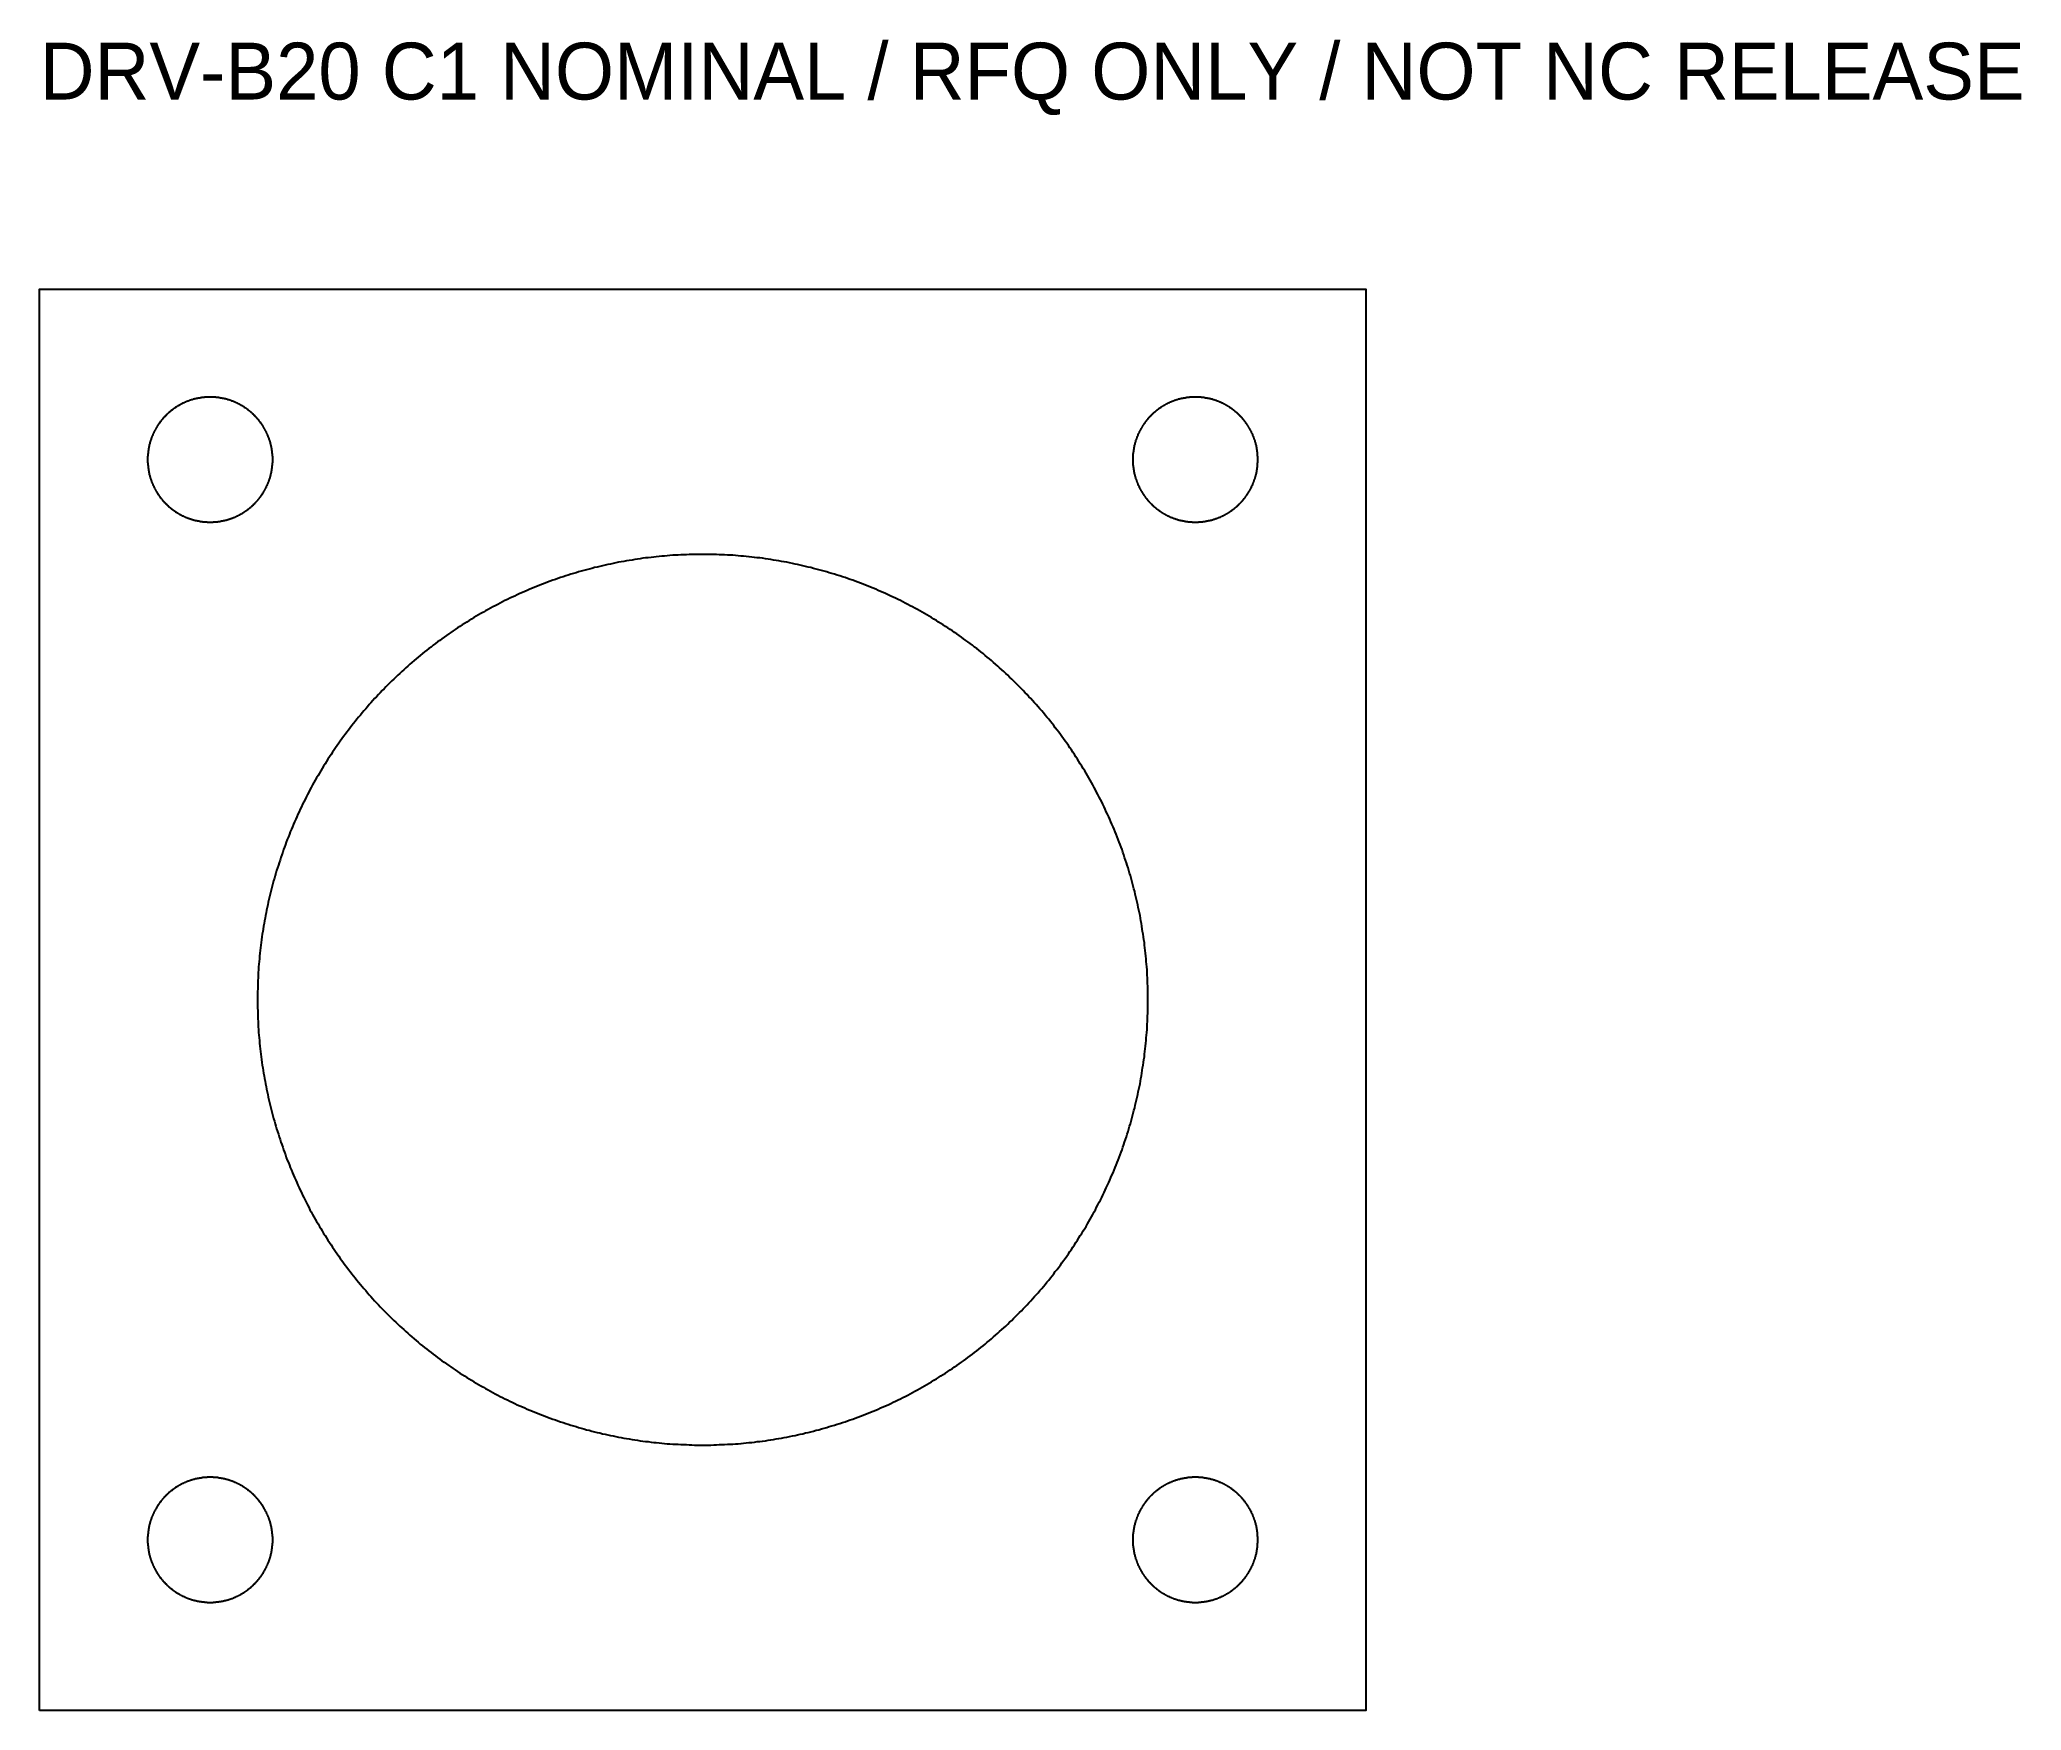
# Model space of a CAD drawing. Header units: millimetres. Extents: x 0 to 105, y 0 to 88.
import ezdxf

# ---------------------------------------------------------------- set-up
doc = ezdxf.new("R2010")
doc.units = ezdxf.units.MM
doc.layers.add('CUT', color=7, linetype='Continuous')
doc.layers.add('INFO', color=7, linetype='Continuous')

msp = doc.modelspace()

# ---------------------------------------------------------------- texts
at = {"layer": 'INFO'}
msp.add_text('DRV-B20 C1 NOMINAL / RFQ ONLY / NOT NC RELEASE', height=3, dxfattribs=at).set_placement((0, 85))

# ---------------------------------------------------------------- linework, layer by layer
at = {"layer": 'CUT'}
for points in [[(0, 0), (0, 75), (70, 75), (70, 0)], [(12.3, 66.06), (12.3, 66.08), (12.3, 66.1), (12.3, 66.12), (12.3, 66.14), (12.3, 66.16), (12.29, 66.18), (12.29, 66.2), (12.29, 66.22), (12.29, 66.24), (12.29, 66.26), (12.29, 66.28), (12.29, 66.3), (12.28, 66.32), (12.28, 66.34), (12.28, 66.36), (12.28, 66.38), (12.28, 66.4), (12.27, 66.42), (12.27, 66.44), (12.27, 66.46), (12.26, 66.48), (12.26, 66.5), (12.26, 66.52), (12.25, 66.54), (12.25, 66.56), (12.25, 66.58), (12.24, 66.6), (12.24, 66.62), (12.24, 66.64), (12.23, 66.66), (12.23, 66.68), (12.22, 66.7), (12.22, 66.72), (12.22, 66.74), (12.21, 66.76), (12.21, 66.78), (12.2, 66.8), (12.2, 66.82), (12.19, 66.84), (12.19, 66.86), (12.18, 66.88), (12.18, 66.9), (12.17, 66.92), (12.16, 66.94), (12.16, 66.96), (12.15, 66.98), (12.15, 67), (12.14, 67.02), (12.13, 67.04), (12.13, 67.05), (12.12, 67.07), (12.11, 67.09), (12.11, 67.11), (12.1, 67.13), (12.09, 67.15), (12.09, 67.17), (12.08, 67.19), (12.07, 67.21), (12.06, 67.23), (12.06, 67.24), (12.05, 67.26), (12.04, 67.28), (12.03, 67.3), (12.03, 67.32), (12.02, 67.34), (12.01, 67.36), (12, 67.37), (11.99, 67.39), (11.98, 67.41), (11.97, 67.43), (11.97, 67.45), (11.96, 67.47), (11.95, 67.48), (11.94, 67.5), (11.93, 67.52), (11.92, 67.54), (11.91, 67.56), (11.9, 67.57), (11.89, 67.59), (11.88, 67.61), (11.87, 67.63), (11.86, 67.64), (11.85, 67.66), (11.84, 67.68), (11.83, 67.7), (11.82, 67.71), (11.81, 67.73), (11.8, 67.75), (11.79, 67.77), (11.78, 67.78), (11.77, 67.8), (11.76, 67.82), (11.74, 67.83), (11.73, 67.85), (11.72, 67.87), (11.71, 67.88), (11.7, 67.9), (11.69, 67.92), (11.67, 67.93), (11.66, 67.95), (11.65, 67.97), (11.64, 67.98), (11.63, 68), (11.61, 68.01), (11.6, 68.03), (11.59, 68.05), (11.58, 68.06), (11.56, 68.08), (11.55, 68.09), (11.54, 68.11), (11.53, 68.12), (11.51, 68.14), (11.5, 68.16), (11.49, 68.17), (11.47, 68.19), (11.46, 68.2), (11.45, 68.22), (11.43, 68.23), (11.42, 68.25), (11.4, 68.26), (11.39, 68.28), (11.38, 68.29), (11.36, 68.3), (11.35, 68.32), (11.33, 68.33), (11.32, 68.35), (11.3, 68.36), (11.29, 68.38), (11.28, 68.39), (11.26, 68.4), (11.25, 68.42), (11.23, 68.43), (11.22, 68.45), (11.2, 68.46), (11.19, 68.47), (11.17, 68.49), (11.16, 68.5), (11.14, 68.51), (11.12, 68.53), (11.11, 68.54), (11.09, 68.55), (11.08, 68.56), (11.06, 68.58), (11.05, 68.59), (11.03, 68.6), (11.01, 68.61), (11, 68.63), (10.98, 68.64), (10.97, 68.65), (10.95, 68.66), (10.93, 68.67), (10.92, 68.69), (10.9, 68.7), (10.88, 68.71), (10.87, 68.72), (10.85, 68.73), (10.83, 68.74), (10.82, 68.76), (10.8, 68.77), (10.78, 68.78), (10.77, 68.79), (10.75, 68.8), (10.73, 68.81), (10.71, 68.82), (10.7, 68.83), (10.68, 68.84), (10.66, 68.85), (10.64, 68.86), (10.63, 68.87), (10.61, 68.88), (10.59, 68.89), (10.57, 68.9), (10.56, 68.91), (10.54, 68.92), (10.52, 68.93), (10.5, 68.94), (10.48, 68.95), (10.47, 68.96), (10.45, 68.97), (10.43, 68.97), (10.41, 68.98), (10.39, 68.99), (10.37, 69), (10.36, 69.01), (10.34, 69.02), (10.32, 69.03), (10.3, 69.03), (10.28, 69.04), (10.26, 69.05), (10.24, 69.06), (10.23, 69.06), (10.21, 69.07), (10.19, 69.08), (10.17, 69.09), (10.15, 69.09), (10.13, 69.1), (10.11, 69.11), (10.09, 69.11), (10.07, 69.12), (10.05, 69.13), (10.04, 69.13), (10.02, 69.14), (10, 69.15), (9.98, 69.15), (9.96, 69.16), (9.94, 69.16), (9.92, 69.17), (9.9, 69.18), (9.88, 69.18), (9.86, 69.19), (9.84, 69.19), (9.82, 69.2), (9.8, 69.2), (9.78, 69.21), (9.76, 69.21), (9.74, 69.22), (9.72, 69.22), (9.7, 69.22), (9.68, 69.23), (9.66, 69.23), (9.64, 69.24), (9.62, 69.24), (9.6, 69.24), (9.58, 69.25), (9.56, 69.25), (9.54, 69.25), (9.52, 69.26), (9.5, 69.26), (9.48, 69.26), (9.46, 69.27), (9.44, 69.27), (9.42, 69.27), (9.4, 69.28), (9.38, 69.28), (9.36, 69.28), (9.34, 69.28), (9.32, 69.28), (9.3, 69.29), (9.28, 69.29), (9.26, 69.29), (9.24, 69.29), (9.22, 69.29), (9.2, 69.29), (9.18, 69.29), (9.16, 69.3), (9.14, 69.3), (9.12, 69.3), (9.1, 69.3), (9.08, 69.3), (9.06, 69.3), (9.04, 69.3), (9.02, 69.3), (9, 69.3), (8.98, 69.3), (8.96, 69.3), (8.94, 69.3), (8.92, 69.3), (8.9, 69.3), (8.88, 69.3), (8.86, 69.3), (8.84, 69.3), (8.82, 69.29), (8.8, 69.29), (8.78, 69.29), (8.76, 69.29), (8.74, 69.29), (8.72, 69.29), (8.7, 69.29), (8.68, 69.28), (8.66, 69.28), (8.64, 69.28), (8.62, 69.28), (8.6, 69.28), (8.58, 69.27), (8.56, 69.27), (8.54, 69.27), (8.52, 69.26), (8.5, 69.26), (8.48, 69.26), (8.46, 69.25), (8.44, 69.25), (8.42, 69.25), (8.4, 69.24), (8.38, 69.24), (8.36, 69.24), (8.34, 69.23), (8.32, 69.23), (8.3, 69.22), (8.28, 69.22), (8.26, 69.22), (8.24, 69.21), (8.22, 69.21), (8.2, 69.2), (8.18, 69.2), (8.16, 69.19), (8.14, 69.19), (8.12, 69.18), (8.1, 69.18), (8.08, 69.17), (8.06, 69.16), (8.04, 69.16), (8.02, 69.15), (8, 69.15), (7.98, 69.14), (7.96, 69.13), (7.95, 69.13), (7.93, 69.12), (7.91, 69.11), (7.89, 69.11), (7.87, 69.1), (7.85, 69.09), (7.83, 69.09), (7.81, 69.08), (7.79, 69.07), (7.77, 69.06), (7.76, 69.06), (7.74, 69.05), (7.72, 69.04), (7.7, 69.03), (7.68, 69.03), (7.66, 69.02), (7.64, 69.01), (7.63, 69), (7.61, 68.99), (7.59, 68.98), (7.57, 68.97), (7.55, 68.97), (7.53, 68.96), (7.52, 68.95), (7.5, 68.94), (7.48, 68.93), (7.46, 68.92), (7.44, 68.91), (7.43, 68.9), (7.41, 68.89), (7.39, 68.88), (7.37, 68.87), (7.36, 68.86), (7.34, 68.85), (7.32, 68.84), (7.3, 68.83), (7.29, 68.82), (7.27, 68.81), (7.25, 68.8), (7.23, 68.79), (7.22, 68.78), (7.2, 68.77), (7.18, 68.76), (7.17, 68.74), (7.15, 68.73), (7.13, 68.72), (7.12, 68.71), (7.1, 68.7), (7.08, 68.69), (7.07, 68.67), (7.05, 68.66), (7.03, 68.65), (7.02, 68.64), (7, 68.63), (6.99, 68.61), (6.97, 68.6), (6.95, 68.59), (6.94, 68.58), (6.92, 68.56), (6.91, 68.55), (6.89, 68.54), (6.88, 68.53), (6.86, 68.51), (6.84, 68.5), (6.83, 68.49), (6.81, 68.47), (6.8, 68.46), (6.78, 68.45), (6.77, 68.43), (6.75, 68.42), (6.74, 68.4), (6.72, 68.39), (6.71, 68.38), (6.7, 68.36), (6.68, 68.35), (6.67, 68.33), (6.65, 68.32), (6.64, 68.3), (6.62, 68.29), (6.61, 68.28), (6.6, 68.26), (6.58, 68.25), (6.57, 68.23), (6.55, 68.22), (6.54, 68.2), (6.53, 68.19), (6.51, 68.17), (6.5, 68.16), (6.49, 68.14), (6.47, 68.12), (6.46, 68.11), (6.45, 68.09), (6.44, 68.08), (6.42, 68.06), (6.41, 68.05), (6.4, 68.03), (6.39, 68.01), (6.37, 68), (6.36, 67.98), (6.35, 67.97), (6.34, 67.95), (6.33, 67.93), (6.31, 67.92), (6.3, 67.9), (6.29, 67.88), (6.28, 67.87), (6.27, 67.85), (6.26, 67.83), (6.24, 67.82), (6.23, 67.8), (6.22, 67.78), (6.21, 67.77), (6.2, 67.75), (6.19, 67.73), (6.18, 67.71), (6.17, 67.7), (6.16, 67.68), (6.15, 67.66), (6.14, 67.64), (6.13, 67.63), (6.12, 67.61), (6.11, 67.59), (6.1, 67.57), (6.09, 67.56), (6.08, 67.54), (6.07, 67.52), (6.06, 67.5), (6.05, 67.48), (6.04, 67.47), (6.03, 67.45), (6.03, 67.43), (6.02, 67.41), (6.01, 67.39), (6, 67.37), (5.99, 67.36), (5.98, 67.34), (5.97, 67.32), (5.97, 67.3), (5.96, 67.28), (5.95, 67.26), (5.94, 67.24), (5.94, 67.23), (5.93, 67.21), (5.92, 67.19), (5.91, 67.17), (5.91, 67.15), (5.9, 67.13), (5.89, 67.11), (5.89, 67.09), (5.88, 67.07), (5.87, 67.05), (5.87, 67.04), (5.86, 67.02), (5.85, 67), (5.85, 66.98), (5.84, 66.96), (5.84, 66.94), (5.83, 66.92), (5.82, 66.9), (5.82, 66.88), (5.81, 66.86), (5.81, 66.84), (5.8, 66.82), (5.8, 66.8), (5.79, 66.78), (5.79, 66.76), (5.78, 66.74), (5.78, 66.72), (5.78, 66.7), (5.77, 66.68), (5.77, 66.66), (5.76, 66.64), (5.76, 66.62), (5.76, 66.6), (5.75, 66.58), (5.75, 66.56), (5.75, 66.54), (5.74, 66.52), (5.74, 66.5), (5.74, 66.48), (5.73, 66.46), (5.73, 66.44), (5.73, 66.42), (5.72, 66.4), (5.72, 66.38), (5.72, 66.36), (5.72, 66.34), (5.72, 66.32), (5.71, 66.3), (5.71, 66.28), (5.71, 66.26), (5.71, 66.24), (5.71, 66.22), (5.71, 66.2), (5.71, 66.18), (5.7, 66.16), (5.7, 66.14), (5.7, 66.12), (5.7, 66.1), (5.7, 66.08), (5.7, 66.06), (5.7, 66.04), (5.7, 66.02), (5.7, 66), (5.7, 65.98), (5.7, 65.96), (5.7, 65.94), (5.7, 65.92), (5.7, 65.9), (5.7, 65.88), (5.7, 65.86), (5.7, 65.84), (5.71, 65.82), (5.71, 65.8), (5.71, 65.78), (5.71, 65.76), (5.71, 65.74), (5.71, 65.72), (5.71, 65.7), (5.72, 65.68), (5.72, 65.66), (5.72, 65.64), (5.72, 65.62), (5.72, 65.6), (5.73, 65.58), (5.73, 65.56), (5.73, 65.54), (5.74, 65.52), (5.74, 65.5), (5.74, 65.48), (5.75, 65.46), (5.75, 65.44), (5.75, 65.42), (5.76, 65.4), (5.76, 65.38), (5.76, 65.36), (5.77, 65.34), (5.77, 65.32), (5.78, 65.3), (5.78, 65.28), (5.78, 65.26), (5.79, 65.24), (5.79, 65.22), (5.8, 65.2), (5.8, 65.18), (5.81, 65.16), (5.81, 65.14), (5.82, 65.12), (5.82, 65.1), (5.83, 65.08), (5.84, 65.06), (5.84, 65.04), (5.85, 65.02), (5.85, 65), (5.86, 64.98), (5.87, 64.96), (5.87, 64.95), (5.88, 64.93), (5.89, 64.91), (5.89, 64.89), (5.9, 64.87), (5.91, 64.85), (5.91, 64.83), (5.92, 64.81), (5.93, 64.79), (5.94, 64.77), (5.94, 64.76), (5.95, 64.74), (5.96, 64.72), (5.97, 64.7), (5.97, 64.68), (5.98, 64.66), (5.99, 64.64), (6, 64.63), (6.01, 64.61), (6.02, 64.59), (6.03, 64.57), (6.03, 64.55), (6.04, 64.53), (6.05, 64.52), (6.06, 64.5), (6.07, 64.48), (6.08, 64.46), (6.09, 64.44), (6.1, 64.43), (6.11, 64.41), (6.12, 64.39), (6.13, 64.37), (6.14, 64.36), (6.15, 64.34), (6.16, 64.32), (6.17, 64.3), (6.18, 64.29), (6.19, 64.27), (6.2, 64.25), (6.21, 64.23), (6.22, 64.22), (6.23, 64.2), (6.24, 64.18), (6.26, 64.17), (6.27, 64.15), (6.28, 64.13), (6.29, 64.12), (6.3, 64.1), (6.31, 64.08), (6.33, 64.07), (6.34, 64.05), (6.35, 64.03), (6.36, 64.02), (6.37, 64), (6.39, 63.99), (6.4, 63.97), (6.41, 63.95), (6.42, 63.94), (6.44, 63.92), (6.45, 63.91), (6.46, 63.89), (6.47, 63.88), (6.49, 63.86), (6.5, 63.84), (6.51, 63.83), (6.53, 63.81), (6.54, 63.8), (6.55, 63.78), (6.57, 63.77), (6.58, 63.75), (6.6, 63.74), (6.61, 63.72), (6.62, 63.71), (6.64, 63.7), (6.65, 63.68), (6.67, 63.67), (6.68, 63.65), (6.7, 63.64), (6.71, 63.62), (6.72, 63.61), (6.74, 63.6), (6.75, 63.58), (6.77, 63.57), (6.78, 63.55), (6.8, 63.54), (6.81, 63.53), (6.83, 63.51), (6.84, 63.5), (6.86, 63.49), (6.88, 63.47), (6.89, 63.46), (6.91, 63.45), (6.92, 63.44), (6.94, 63.42), (6.95, 63.41), (6.97, 63.4), (6.99, 63.39), (7, 63.37), (7.02, 63.36), (7.03, 63.35), (7.05, 63.34), (7.07, 63.33), (7.08, 63.31), (7.1, 63.3), (7.12, 63.29), (7.13, 63.28), (7.15, 63.27), (7.17, 63.26), (7.18, 63.24), (7.2, 63.23), (7.22, 63.22), (7.23, 63.21), (7.25, 63.2), (7.27, 63.19), (7.29, 63.18), (7.3, 63.17), (7.32, 63.16), (7.34, 63.15), (7.36, 63.14), (7.37, 63.13), (7.39, 63.12), (7.41, 63.11), (7.43, 63.1), (7.44, 63.09), (7.46, 63.08), (7.48, 63.07), (7.5, 63.06), (7.52, 63.05), (7.53, 63.04), (7.55, 63.03), (7.57, 63.03), (7.59, 63.02), (7.61, 63.01), (7.63, 63), (7.64, 62.99), (7.66, 62.98), (7.68, 62.97), (7.7, 62.97), (7.72, 62.96), (7.74, 62.95), (7.76, 62.94), (7.77, 62.94), (7.79, 62.93), (7.81, 62.92), (7.83, 62.91), (7.85, 62.91), (7.87, 62.9), (7.89, 62.89), (7.91, 62.89), (7.93, 62.88), (7.95, 62.87), (7.96, 62.87), (7.98, 62.86), (8, 62.85), (8.02, 62.85), (8.04, 62.84), (8.06, 62.84), (8.08, 62.83), (8.1, 62.82), (8.12, 62.82), (8.14, 62.81), (8.16, 62.81), (8.18, 62.8), (8.2, 62.8), (8.22, 62.79), (8.24, 62.79), (8.26, 62.78), (8.28, 62.78), (8.3, 62.78), (8.32, 62.77), (8.34, 62.77), (8.36, 62.76), (8.38, 62.76), (8.4, 62.76), (8.42, 62.75), (8.44, 62.75), (8.46, 62.75), (8.48, 62.74), (8.5, 62.74), (8.52, 62.74), (8.54, 62.73), (8.56, 62.73), (8.58, 62.73), (8.6, 62.72), (8.62, 62.72), (8.64, 62.72), (8.66, 62.72), (8.68, 62.72), (8.7, 62.71), (8.72, 62.71), (8.74, 62.71), (8.76, 62.71), (8.78, 62.71), (8.8, 62.71), (8.82, 62.71), (8.84, 62.7), (8.86, 62.7), (8.88, 62.7), (8.9, 62.7), (8.92, 62.7), (8.94, 62.7), (8.96, 62.7), (8.98, 62.7), (9, 62.7), (9.02, 62.7), (9.04, 62.7), (9.06, 62.7), (9.08, 62.7), (9.1, 62.7), (9.12, 62.7), (9.14, 62.7), (9.16, 62.7), (9.18, 62.71), (9.2, 62.71), (9.22, 62.71), (9.24, 62.71), (9.26, 62.71), (9.28, 62.71), (9.3, 62.71), (9.32, 62.72), (9.34, 62.72), (9.36, 62.72), (9.38, 62.72), (9.4, 62.72), (9.42, 62.73), (9.44, 62.73), (9.46, 62.73), (9.48, 62.74), (9.5, 62.74), (9.52, 62.74), (9.54, 62.75), (9.56, 62.75), (9.58, 62.75), (9.6, 62.76), (9.62, 62.76), (9.64, 62.76), (9.66, 62.77), (9.68, 62.77), (9.7, 62.78), (9.72, 62.78), (9.74, 62.78), (9.76, 62.79), (9.78, 62.79), (9.8, 62.8), (9.82, 62.8), (9.84, 62.81), (9.86, 62.81), (9.88, 62.82), (9.9, 62.82), (9.92, 62.83), (9.94, 62.84), (9.96, 62.84), (9.98, 62.85), (10, 62.85), (10.02, 62.86), (10.04, 62.87), (10.05, 62.87), (10.07, 62.88), (10.09, 62.89), (10.11, 62.89), (10.13, 62.9), (10.15, 62.91), (10.17, 62.91), (10.19, 62.92), (10.21, 62.93), (10.23, 62.94), (10.24, 62.94), (10.26, 62.95), (10.28, 62.96), (10.3, 62.97), (10.32, 62.97), (10.34, 62.98), (10.36, 62.99), (10.37, 63), (10.39, 63.01), (10.41, 63.02), (10.43, 63.03), (10.45, 63.03), (10.47, 63.04), (10.48, 63.05), (10.5, 63.06), (10.52, 63.07), (10.54, 63.08), (10.56, 63.09), (10.57, 63.1), (10.59, 63.11), (10.61, 63.12), (10.63, 63.13), (10.64, 63.14), (10.66, 63.15), (10.68, 63.16), (10.7, 63.17), (10.71, 63.18), (10.73, 63.19), (10.75, 63.2), (10.77, 63.21), (10.78, 63.22), (10.8, 63.23), (10.82, 63.24), (10.83, 63.26), (10.85, 63.27), (10.87, 63.28), (10.88, 63.29), (10.9, 63.3), (10.92, 63.31), (10.93, 63.33), (10.95, 63.34), (10.97, 63.35), (10.98, 63.36), (11, 63.37), (11.01, 63.39), (11.03, 63.4), (11.05, 63.41), (11.06, 63.42), (11.08, 63.44), (11.09, 63.45), (11.11, 63.46), (11.12, 63.47), (11.14, 63.49), (11.16, 63.5), (11.17, 63.51), (11.19, 63.53), (11.2, 63.54), (11.22, 63.55), (11.23, 63.57), (11.25, 63.58), (11.26, 63.6), (11.28, 63.61), (11.29, 63.62), (11.3, 63.64), (11.32, 63.65), (11.33, 63.67), (11.35, 63.68), (11.36, 63.7), (11.38, 63.71), (11.39, 63.72), (11.4, 63.74), (11.42, 63.75), (11.43, 63.77), (11.45, 63.78), (11.46, 63.8), (11.47, 63.81), (11.49, 63.83), (11.5, 63.84), (11.51, 63.86), (11.53, 63.88), (11.54, 63.89), (11.55, 63.91), (11.56, 63.92), (11.58, 63.94), (11.59, 63.95), (11.6, 63.97), (11.61, 63.99), (11.63, 64), (11.64, 64.02), (11.65, 64.03), (11.66, 64.05), (11.67, 64.07), (11.69, 64.08), (11.7, 64.1), (11.71, 64.12), (11.72, 64.13), (11.73, 64.15), (11.74, 64.17), (11.76, 64.18), (11.77, 64.2), (11.78, 64.22), (11.79, 64.23), (11.8, 64.25), (11.81, 64.27), (11.82, 64.29), (11.83, 64.3), (11.84, 64.32), (11.85, 64.34), (11.86, 64.36), (11.87, 64.37), (11.88, 64.39), (11.89, 64.41), (11.9, 64.43), (11.91, 64.44), (11.92, 64.46), (11.93, 64.48), (11.94, 64.5), (11.95, 64.52), (11.96, 64.53), (11.97, 64.55), (11.97, 64.57), (11.98, 64.59), (11.99, 64.61), (12, 64.63), (12.01, 64.64), (12.02, 64.66), (12.03, 64.68), (12.03, 64.7), (12.04, 64.72), (12.05, 64.74), (12.06, 64.76), (12.06, 64.77), (12.07, 64.79), (12.08, 64.81), (12.09, 64.83), (12.09, 64.85), (12.1, 64.87), (12.11, 64.89), (12.11, 64.91), (12.12, 64.93), (12.13, 64.95), (12.13, 64.96), (12.14, 64.98), (12.15, 65), (12.15, 65.02), (12.16, 65.04), (12.16, 65.06), (12.17, 65.08), (12.18, 65.1), (12.18, 65.12), (12.19, 65.14), (12.19, 65.16), (12.2, 65.18), (12.2, 65.2), (12.21, 65.22), (12.21, 65.24), (12.22, 65.26), (12.22, 65.28), (12.22, 65.3), (12.23, 65.32), (12.23, 65.34), (12.24, 65.36), (12.24, 65.38), (12.24, 65.4), (12.25, 65.42), (12.25, 65.44), (12.25, 65.46), (12.26, 65.48), (12.26, 65.5), (12.26, 65.52), (12.27, 65.54), (12.27, 65.56), (12.27, 65.58), (12.28, 65.6), (12.28, 65.62), (12.28, 65.64), (12.28, 65.66), (12.28, 65.68), (12.29, 65.7), (12.29, 65.72), (12.29, 65.74), (12.29, 65.76), (12.29, 65.78), (12.29, 65.8), (12.29, 65.82), (12.3, 65.84), (12.3, 65.86), (12.3, 65.88), (12.3, 65.9), (12.3, 65.92), (12.3, 65.94), (12.3, 65.96), (12.3, 65.98), (12.3, 66), (12.3, 66.02), (12.3, 66.04)], [(64.3, 66.02), (64.3, 66.04), (64.3, 66.06), (64.3, 66.08), (64.3, 66.1), (64.3, 66.12), (64.3, 66.14), (64.3, 66.16), (64.29, 66.18), (64.29, 66.2), (64.29, 66.22), (64.29, 66.24), (64.29, 66.26), (64.29, 66.28), (64.29, 66.3), (64.28, 66.32), (64.28, 66.34), (64.28, 66.36), (64.28, 66.38), (64.28, 66.4), (64.27, 66.42), (64.27, 66.44), (64.27, 66.46), (64.26, 66.48), (64.26, 66.5), (64.26, 66.52), (64.25, 66.54), (64.25, 66.56), (64.25, 66.58), (64.24, 66.6), (64.24, 66.62), (64.24, 66.64), (64.23, 66.66), (64.23, 66.68), (64.22, 66.7), (64.22, 66.72), (64.22, 66.74), (64.21, 66.76), (64.21, 66.78), (64.2, 66.8), (64.2, 66.82), (64.19, 66.84), (64.19, 66.86), (64.18, 66.88), (64.18, 66.9), (64.17, 66.92), (64.16, 66.94), (64.16, 66.96), (64.15, 66.98), (64.15, 67), (64.14, 67.02), (64.13, 67.04), (64.13, 67.05), (64.12, 67.07), (64.11, 67.09), (64.11, 67.11), (64.1, 67.13), (64.09, 67.15), (64.09, 67.17), (64.08, 67.19), (64.07, 67.21), (64.06, 67.23), (64.06, 67.24), (64.05, 67.26), (64.04, 67.28), (64.03, 67.3), (64.03, 67.32), (64.02, 67.34), (64.01, 67.36), (64, 67.37), (63.99, 67.39), (63.98, 67.41), (63.97, 67.43), (63.97, 67.45), (63.96, 67.47), (63.95, 67.48), (63.94, 67.5), (63.93, 67.52), (63.92, 67.54), (63.91, 67.56), (63.9, 67.57), (63.89, 67.59), (63.88, 67.61), (63.87, 67.63), (63.86, 67.64), (63.85, 67.66), (63.84, 67.68), (63.83, 67.7), (63.82, 67.71), (63.81, 67.73), (63.8, 67.75), (63.79, 67.77), (63.78, 67.78), (63.77, 67.8), (63.76, 67.82), (63.74, 67.83), (63.73, 67.85), (63.72, 67.87), (63.71, 67.88), (63.7, 67.9), (63.69, 67.92), (63.67, 67.93), (63.66, 67.95), (63.65, 67.97), (63.64, 67.98), (63.63, 68), (63.61, 68.01), (63.6, 68.03), (63.59, 68.05), (63.58, 68.06), (63.56, 68.08), (63.55, 68.09), (63.54, 68.11), (63.53, 68.12), (63.51, 68.14), (63.5, 68.16), (63.49, 68.17), (63.47, 68.19), (63.46, 68.2), (63.45, 68.22), (63.43, 68.23), (63.42, 68.25), (63.4, 68.26), (63.39, 68.28), (63.38, 68.29), (63.36, 68.3), (63.35, 68.32), (63.33, 68.33), (63.32, 68.35), (63.3, 68.36), (63.29, 68.38), (63.28, 68.39), (63.26, 68.4), (63.25, 68.42), (63.23, 68.43), (63.22, 68.45), (63.2, 68.46), (63.19, 68.47), (63.17, 68.49), (63.16, 68.5), (63.14, 68.51), (63.12, 68.53), (63.11, 68.54), (63.09, 68.55), (63.08, 68.56), (63.06, 68.58), (63.05, 68.59), (63.03, 68.6), (63.01, 68.61), (63, 68.63), (62.98, 68.64), (62.97, 68.65), (62.95, 68.66), (62.93, 68.67), (62.92, 68.69), (62.9, 68.7), (62.88, 68.71), (62.87, 68.72), (62.85, 68.73), (62.83, 68.74), (62.82, 68.76), (62.8, 68.77), (62.78, 68.78), (62.77, 68.79), (62.75, 68.8), (62.73, 68.81), (62.71, 68.82), (62.7, 68.83), (62.68, 68.84), (62.66, 68.85), (62.64, 68.86), (62.63, 68.87), (62.61, 68.88), (62.59, 68.89), (62.57, 68.9), (62.56, 68.91), (62.54, 68.92), (62.52, 68.93), (62.5, 68.94), (62.48, 68.95), (62.47, 68.96), (62.45, 68.97), (62.43, 68.97), (62.41, 68.98), (62.39, 68.99), (62.37, 69), (62.36, 69.01), (62.34, 69.02), (62.32, 69.03), (62.3, 69.03), (62.28, 69.04), (62.26, 69.05), (62.24, 69.06), (62.23, 69.06), (62.21, 69.07), (62.19, 69.08), (62.17, 69.09), (62.15, 69.09), (62.13, 69.1), (62.11, 69.11), (62.09, 69.11), (62.07, 69.12), (62.05, 69.13), (62.04, 69.13), (62.02, 69.14), (62, 69.15), (61.98, 69.15), (61.96, 69.16), (61.94, 69.16), (61.92, 69.17), (61.9, 69.18), (61.88, 69.18), (61.86, 69.19), (61.84, 69.19), (61.82, 69.2), (61.8, 69.2), (61.78, 69.21), (61.76, 69.21), (61.74, 69.22), (61.72, 69.22), (61.7, 69.22), (61.68, 69.23), (61.66, 69.23), (61.64, 69.24), (61.62, 69.24), (61.6, 69.24), (61.58, 69.25), (61.56, 69.25), (61.54, 69.25), (61.52, 69.26), (61.5, 69.26), (61.48, 69.26), (61.46, 69.27), (61.44, 69.27), (61.42, 69.27), (61.4, 69.28), (61.38, 69.28), (61.36, 69.28), (61.34, 69.28), (61.32, 69.28), (61.3, 69.29), (61.28, 69.29), (61.26, 69.29), (61.24, 69.29), (61.22, 69.29), (61.2, 69.29), (61.18, 69.29), (61.16, 69.3), (61.14, 69.3), (61.12, 69.3), (61.1, 69.3), (61.08, 69.3), (61.06, 69.3), (61.04, 69.3), (61.02, 69.3), (61, 69.3), (60.98, 69.3), (60.96, 69.3), (60.94, 69.3), (60.92, 69.3), (60.9, 69.3), (60.88, 69.3), (60.86, 69.3), (60.84, 69.3), (60.82, 69.29), (60.8, 69.29), (60.78, 69.29), (60.76, 69.29), (60.74, 69.29), (60.72, 69.29), (60.7, 69.29), (60.68, 69.28), (60.66, 69.28), (60.64, 69.28), (60.62, 69.28), (60.6, 69.28), (60.58, 69.27), (60.56, 69.27), (60.54, 69.27), (60.52, 69.26), (60.5, 69.26), (60.48, 69.26), (60.46, 69.25), (60.44, 69.25), (60.42, 69.25), (60.4, 69.24), (60.38, 69.24), (60.36, 69.24), (60.34, 69.23), (60.32, 69.23), (60.3, 69.22), (60.28, 69.22), (60.26, 69.22), (60.24, 69.21), (60.22, 69.21), (60.2, 69.2), (60.18, 69.2), (60.16, 69.19), (60.14, 69.19), (60.12, 69.18), (60.1, 69.18), (60.08, 69.17), (60.06, 69.16), (60.04, 69.16), (60.02, 69.15), (60, 69.15), (59.98, 69.14), (59.96, 69.13), (59.95, 69.13), (59.93, 69.12), (59.91, 69.11), (59.89, 69.11), (59.87, 69.1), (59.85, 69.09), (59.83, 69.09), (59.81, 69.08), (59.79, 69.07), (59.77, 69.06), (59.76, 69.06), (59.74, 69.05), (59.72, 69.04), (59.7, 69.03), (59.68, 69.03), (59.66, 69.02), (59.64, 69.01), (59.63, 69), (59.61, 68.99), (59.59, 68.98), (59.57, 68.97), (59.55, 68.97), (59.53, 68.96), (59.52, 68.95), (59.5, 68.94), (59.48, 68.93), (59.46, 68.92), (59.44, 68.91), (59.43, 68.9), (59.41, 68.89), (59.39, 68.88), (59.37, 68.87), (59.36, 68.86), (59.34, 68.85), (59.32, 68.84), (59.3, 68.83), (59.29, 68.82), (59.27, 68.81), (59.25, 68.8), (59.23, 68.79), (59.22, 68.78), (59.2, 68.77), (59.18, 68.76), (59.17, 68.74), (59.15, 68.73), (59.13, 68.72), (59.12, 68.71), (59.1, 68.7), (59.08, 68.69), (59.07, 68.67), (59.05, 68.66), (59.03, 68.65), (59.02, 68.64), (59, 68.63), (58.99, 68.61), (58.97, 68.6), (58.95, 68.59), (58.94, 68.58), (58.92, 68.56), (58.91, 68.55), (58.89, 68.54), (58.88, 68.53), (58.86, 68.51), (58.84, 68.5), (58.83, 68.49), (58.81, 68.47), (58.8, 68.46), (58.78, 68.45), (58.77, 68.43), (58.75, 68.42), (58.74, 68.4), (58.72, 68.39), (58.71, 68.38), (58.7, 68.36), (58.68, 68.35), (58.67, 68.33), (58.65, 68.32), (58.64, 68.3), (58.62, 68.29), (58.61, 68.28), (58.6, 68.26), (58.58, 68.25), (58.57, 68.23), (58.55, 68.22), (58.54, 68.2), (58.53, 68.19), (58.51, 68.17), (58.5, 68.16), (58.49, 68.14), (58.47, 68.12), (58.46, 68.11), (58.45, 68.09), (58.44, 68.08), (58.42, 68.06), (58.41, 68.05), (58.4, 68.03), (58.39, 68.01), (58.37, 68), (58.36, 67.98), (58.35, 67.97), (58.34, 67.95), (58.33, 67.93), (58.31, 67.92), (58.3, 67.9), (58.29, 67.88), (58.28, 67.87), (58.27, 67.85), (58.26, 67.83), (58.24, 67.82), (58.23, 67.8), (58.22, 67.78), (58.21, 67.77), (58.2, 67.75), (58.19, 67.73), (58.18, 67.71), (58.17, 67.7), (58.16, 67.68), (58.15, 67.66), (58.14, 67.64), (58.13, 67.63), (58.12, 67.61), (58.11, 67.59), (58.1, 67.57), (58.09, 67.56), (58.08, 67.54), (58.07, 67.52), (58.06, 67.5), (58.05, 67.48), (58.04, 67.47), (58.03, 67.45), (58.03, 67.43), (58.02, 67.41), (58.01, 67.39), (58, 67.37), (57.99, 67.36), (57.98, 67.34), (57.97, 67.32), (57.97, 67.3), (57.96, 67.28), (57.95, 67.26), (57.94, 67.24), (57.94, 67.23), (57.93, 67.21), (57.92, 67.19), (57.91, 67.17), (57.91, 67.15), (57.9, 67.13), (57.89, 67.11), (57.89, 67.09), (57.88, 67.07), (57.87, 67.05), (57.87, 67.04), (57.86, 67.02), (57.85, 67), (57.85, 66.98), (57.84, 66.96), (57.84, 66.94), (57.83, 66.92), (57.82, 66.9), (57.82, 66.88), (57.81, 66.86), (57.81, 66.84), (57.8, 66.82), (57.8, 66.8), (57.79, 66.78), (57.79, 66.76), (57.78, 66.74), (57.78, 66.72), (57.78, 66.7), (57.77, 66.68), (57.77, 66.66), (57.76, 66.64), (57.76, 66.62), (57.76, 66.6), (57.75, 66.58), (57.75, 66.56), (57.75, 66.54), (57.74, 66.52), (57.74, 66.5), (57.74, 66.48), (57.73, 66.46), (57.73, 66.44), (57.73, 66.42), (57.72, 66.4), (57.72, 66.38), (57.72, 66.36), (57.72, 66.34), (57.72, 66.32), (57.71, 66.3), (57.71, 66.28), (57.71, 66.26), (57.71, 66.24), (57.71, 66.22), (57.71, 66.2), (57.71, 66.18), (57.7, 66.16), (57.7, 66.14), (57.7, 66.12), (57.7, 66.1), (57.7, 66.08), (57.7, 66.06), (57.7, 66.04), (57.7, 66.02), (57.7, 66), (57.7, 65.98), (57.7, 65.96), (57.7, 65.94), (57.7, 65.92), (57.7, 65.9), (57.7, 65.88), (57.7, 65.86), (57.7, 65.84), (57.71, 65.82), (57.71, 65.8), (57.71, 65.78), (57.71, 65.76), (57.71, 65.74), (57.71, 65.72), (57.71, 65.7), (57.72, 65.68), (57.72, 65.66), (57.72, 65.64), (57.72, 65.62), (57.72, 65.6), (57.73, 65.58), (57.73, 65.56), (57.73, 65.54), (57.74, 65.52), (57.74, 65.5), (57.74, 65.48), (57.75, 65.46), (57.75, 65.44), (57.75, 65.42), (57.76, 65.4), (57.76, 65.38), (57.76, 65.36), (57.77, 65.34), (57.77, 65.32), (57.78, 65.3), (57.78, 65.28), (57.78, 65.26), (57.79, 65.24), (57.79, 65.22), (57.8, 65.2), (57.8, 65.18), (57.81, 65.16), (57.81, 65.14), (57.82, 65.12), (57.82, 65.1), (57.83, 65.08), (57.84, 65.06), (57.84, 65.04), (57.85, 65.02), (57.85, 65), (57.86, 64.98), (57.87, 64.96), (57.87, 64.95), (57.88, 64.93), (57.89, 64.91), (57.89, 64.89), (57.9, 64.87), (57.91, 64.85), (57.91, 64.83), (57.92, 64.81), (57.93, 64.79), (57.94, 64.77), (57.94, 64.76), (57.95, 64.74), (57.96, 64.72), (57.97, 64.7), (57.97, 64.68), (57.98, 64.66), (57.99, 64.64), (58, 64.63), (58.01, 64.61), (58.02, 64.59), (58.03, 64.57), (58.03, 64.55), (58.04, 64.53), (58.05, 64.52), (58.06, 64.5), (58.07, 64.48), (58.08, 64.46), (58.09, 64.44), (58.1, 64.43), (58.11, 64.41), (58.12, 64.39), (58.13, 64.37), (58.14, 64.36), (58.15, 64.34), (58.16, 64.32), (58.17, 64.3), (58.18, 64.29), (58.19, 64.27), (58.2, 64.25), (58.21, 64.23), (58.22, 64.22), (58.23, 64.2), (58.24, 64.18), (58.26, 64.17), (58.27, 64.15), (58.28, 64.13), (58.29, 64.12), (58.3, 64.1), (58.31, 64.08), (58.33, 64.07), (58.34, 64.05), (58.35, 64.03), (58.36, 64.02), (58.37, 64), (58.39, 63.99), (58.4, 63.97), (58.41, 63.95), (58.42, 63.94), (58.44, 63.92), (58.45, 63.91), (58.46, 63.89), (58.47, 63.88), (58.49, 63.86), (58.5, 63.84), (58.51, 63.83), (58.53, 63.81), (58.54, 63.8), (58.55, 63.78), (58.57, 63.77), (58.58, 63.75), (58.6, 63.74), (58.61, 63.72), (58.62, 63.71), (58.64, 63.7), (58.65, 63.68), (58.67, 63.67), (58.68, 63.65), (58.7, 63.64), (58.71, 63.62), (58.72, 63.61), (58.74, 63.6), (58.75, 63.58), (58.77, 63.57), (58.78, 63.55), (58.8, 63.54), (58.81, 63.53), (58.83, 63.51), (58.84, 63.5), (58.86, 63.49), (58.88, 63.47), (58.89, 63.46), (58.91, 63.45), (58.92, 63.44), (58.94, 63.42), (58.95, 63.41), (58.97, 63.4), (58.99, 63.39), (59, 63.37), (59.02, 63.36), (59.03, 63.35), (59.05, 63.34), (59.07, 63.33), (59.08, 63.31), (59.1, 63.3), (59.12, 63.29), (59.13, 63.28), (59.15, 63.27), (59.17, 63.26), (59.18, 63.24), (59.2, 63.23), (59.22, 63.22), (59.23, 63.21), (59.25, 63.2), (59.27, 63.19), (59.29, 63.18), (59.3, 63.17), (59.32, 63.16), (59.34, 63.15), (59.36, 63.14), (59.37, 63.13), (59.39, 63.12), (59.41, 63.11), (59.43, 63.1), (59.44, 63.09), (59.46, 63.08), (59.48, 63.07), (59.5, 63.06), (59.52, 63.05), (59.53, 63.04), (59.55, 63.03), (59.57, 63.03), (59.59, 63.02), (59.61, 63.01), (59.63, 63), (59.64, 62.99), (59.66, 62.98), (59.68, 62.97), (59.7, 62.97), (59.72, 62.96), (59.74, 62.95), (59.76, 62.94), (59.77, 62.94), (59.79, 62.93), (59.81, 62.92), (59.83, 62.91), (59.85, 62.91), (59.87, 62.9), (59.89, 62.89), (59.91, 62.89), (59.93, 62.88), (59.95, 62.87), (59.96, 62.87), (59.98, 62.86), (60, 62.85), (60.02, 62.85), (60.04, 62.84), (60.06, 62.84), (60.08, 62.83), (60.1, 62.82), (60.12, 62.82), (60.14, 62.81), (60.16, 62.81), (60.18, 62.8), (60.2, 62.8), (60.22, 62.79), (60.24, 62.79), (60.26, 62.78), (60.28, 62.78), (60.3, 62.78), (60.32, 62.77), (60.34, 62.77), (60.36, 62.76), (60.38, 62.76), (60.4, 62.76), (60.42, 62.75), (60.44, 62.75), (60.46, 62.75), (60.48, 62.74), (60.5, 62.74), (60.52, 62.74), (60.54, 62.73), (60.56, 62.73), (60.58, 62.73), (60.6, 62.72), (60.62, 62.72), (60.64, 62.72), (60.66, 62.72), (60.68, 62.72), (60.7, 62.71), (60.72, 62.71), (60.74, 62.71), (60.76, 62.71), (60.78, 62.71), (60.8, 62.71), (60.82, 62.71), (60.84, 62.7), (60.86, 62.7), (60.88, 62.7), (60.9, 62.7), (60.92, 62.7), (60.94, 62.7), (60.96, 62.7), (60.98, 62.7), (61, 62.7), (61.02, 62.7), (61.04, 62.7), (61.06, 62.7), (61.08, 62.7), (61.1, 62.7), (61.12, 62.7), (61.14, 62.7), (61.16, 62.7), (61.18, 62.71), (61.2, 62.71), (61.22, 62.71), (61.24, 62.71), (61.26, 62.71), (61.28, 62.71), (61.3, 62.71), (61.32, 62.72), (61.34, 62.72), (61.36, 62.72), (61.38, 62.72), (61.4, 62.72), (61.42, 62.73), (61.44, 62.73), (61.46, 62.73), (61.48, 62.74), (61.5, 62.74), (61.52, 62.74), (61.54, 62.75), (61.56, 62.75), (61.58, 62.75), (61.6, 62.76), (61.62, 62.76), (61.64, 62.76), (61.66, 62.77), (61.68, 62.77), (61.7, 62.78), (61.72, 62.78), (61.74, 62.78), (61.76, 62.79), (61.78, 62.79), (61.8, 62.8), (61.82, 62.8), (61.84, 62.81), (61.86, 62.81), (61.88, 62.82), (61.9, 62.82), (61.92, 62.83), (61.94, 62.84), (61.96, 62.84), (61.98, 62.85), (62, 62.85), (62.02, 62.86), (62.04, 62.87), (62.05, 62.87), (62.07, 62.88), (62.09, 62.89), (62.11, 62.89), (62.13, 62.9), (62.15, 62.91), (62.17, 62.91), (62.19, 62.92), (62.21, 62.93), (62.23, 62.94), (62.24, 62.94), (62.26, 62.95), (62.28, 62.96), (62.3, 62.97), (62.32, 62.97), (62.34, 62.98), (62.36, 62.99), (62.37, 63), (62.39, 63.01), (62.41, 63.02), (62.43, 63.03), (62.45, 63.03), (62.47, 63.04), (62.48, 63.05), (62.5, 63.06), (62.52, 63.07), (62.54, 63.08), (62.56, 63.09), (62.57, 63.1), (62.59, 63.11), (62.61, 63.12), (62.63, 63.13), (62.64, 63.14), (62.66, 63.15), (62.68, 63.16), (62.7, 63.17), (62.71, 63.18), (62.73, 63.19), (62.75, 63.2), (62.77, 63.21), (62.78, 63.22), (62.8, 63.23), (62.82, 63.24), (62.83, 63.26), (62.85, 63.27), (62.87, 63.28), (62.88, 63.29), (62.9, 63.3), (62.92, 63.31), (62.93, 63.33), (62.95, 63.34), (62.97, 63.35), (62.98, 63.36), (63, 63.37), (63.01, 63.39), (63.03, 63.4), (63.05, 63.41), (63.06, 63.42), (63.08, 63.44), (63.09, 63.45), (63.11, 63.46), (63.12, 63.47), (63.14, 63.49), (63.16, 63.5), (63.17, 63.51), (63.19, 63.53), (63.2, 63.54), (63.22, 63.55), (63.23, 63.57), (63.25, 63.58), (63.26, 63.6), (63.28, 63.61), (63.29, 63.62), (63.3, 63.64), (63.32, 63.65), (63.33, 63.67), (63.35, 63.68), (63.36, 63.7), (63.38, 63.71), (63.39, 63.72), (63.4, 63.74), (63.42, 63.75), (63.43, 63.77), (63.45, 63.78), (63.46, 63.8), (63.47, 63.81), (63.49, 63.83), (63.5, 63.84), (63.51, 63.86), (63.53, 63.88), (63.54, 63.89), (63.55, 63.91), (63.56, 63.92), (63.58, 63.94), (63.59, 63.95), (63.6, 63.97), (63.61, 63.99), (63.63, 64), (63.64, 64.02), (63.65, 64.03), (63.66, 64.05), (63.67, 64.07), (63.69, 64.08), (63.7, 64.1), (63.71, 64.12), (63.72, 64.13), (63.73, 64.15), (63.74, 64.17), (63.76, 64.18), (63.77, 64.2), (63.78, 64.22), (63.79, 64.23), (63.8, 64.25), (63.81, 64.27), (63.82, 64.29), (63.83, 64.3), (63.84, 64.32), (63.85, 64.34), (63.86, 64.36), (63.87, 64.37), (63.88, 64.39), (63.89, 64.41), (63.9, 64.43), (63.91, 64.44), (63.92, 64.46), (63.93, 64.48), (63.94, 64.5), (63.95, 64.52), (63.96, 64.53), (63.97, 64.55), (63.97, 64.57), (63.98, 64.59), (63.99, 64.61), (64, 64.63), (64.01, 64.64), (64.02, 64.66), (64.03, 64.68), (64.03, 64.7), (64.04, 64.72), (64.05, 64.74), (64.06, 64.76), (64.06, 64.77), (64.07, 64.79), (64.08, 64.81), (64.09, 64.83), (64.09, 64.85), (64.1, 64.87), (64.11, 64.89), (64.11, 64.91), (64.12, 64.93), (64.13, 64.95), (64.13, 64.96), (64.14, 64.98), (64.15, 65), (64.15, 65.02), (64.16, 65.04), (64.16, 65.06), (64.17, 65.08), (64.18, 65.1), (64.18, 65.12), (64.19, 65.14), (64.19, 65.16), (64.2, 65.18), (64.2, 65.2), (64.21, 65.22), (64.21, 65.24), (64.22, 65.26), (64.22, 65.28), (64.22, 65.3), (64.23, 65.32), (64.23, 65.34), (64.24, 65.36), (64.24, 65.38), (64.24, 65.4), (64.25, 65.42), (64.25, 65.44), (64.25, 65.46), (64.26, 65.48), (64.26, 65.5), (64.26, 65.52), (64.27, 65.54), (64.27, 65.56), (64.27, 65.58), (64.28, 65.6), (64.28, 65.62), (64.28, 65.64), (64.28, 65.66), (64.28, 65.68), (64.29, 65.7), (64.29, 65.72), (64.29, 65.74), (64.29, 65.76), (64.29, 65.78), (64.29, 65.8), (64.29, 65.82), (64.3, 65.84), (64.3, 65.86), (64.3, 65.88), (64.3, 65.9), (64.3, 65.92), (64.3, 65.94), (64.3, 65.96), (64.3, 65.98), (64.3, 66)], [(58.49, 38.22), (58.48, 38.36), (58.48, 38.51), (58.47, 38.65), (58.46, 38.8), (58.46, 38.94), (58.45, 39.08), (58.44, 39.23), (58.43, 39.37), (58.41, 39.52), (58.4, 39.66), (58.39, 39.8), (58.37, 39.95), (58.36, 40.09), (58.34, 40.23), (58.32, 40.38), (58.31, 40.52), (58.29, 40.66), (58.27, 40.81), (58.25, 40.95), (58.22, 41.09), (58.2, 41.23), (58.18, 41.38), (58.15, 41.52), (58.13, 41.66), (58.1, 41.8), (58.08, 41.94), (58.05, 42.08), (58.02, 42.23), (57.99, 42.37), (57.96, 42.51), (57.93, 42.65), (57.9, 42.79), (57.86, 42.93), (57.83, 43.07), (57.8, 43.21), (57.76, 43.35), (57.72, 43.49), (57.69, 43.63), (57.65, 43.77), (57.61, 43.91), (57.57, 44.05), (57.53, 44.18), (57.49, 44.32), (57.45, 44.46), (57.4, 44.6), (57.36, 44.73), (57.31, 44.87), (57.27, 45.01), (57.22, 45.14), (57.17, 45.28), (57.13, 45.42), (57.08, 45.55), (57.03, 45.69), (56.98, 45.82), (56.93, 45.96), (56.87, 46.09), (56.82, 46.23), (56.77, 46.36), (56.71, 46.49), (56.66, 46.63), (56.6, 46.76), (56.54, 46.89), (56.48, 47.02), (56.43, 47.15), (56.37, 47.29), (56.3, 47.42), (56.24, 47.55), (56.18, 47.68), (56.12, 47.81), (56.06, 47.94), (55.99, 48.07), (55.93, 48.19), (55.86, 48.32), (55.79, 48.45), (55.73, 48.58), (55.66, 48.7), (55.59, 48.83), (55.52, 48.96), (55.45, 49.08), (55.38, 49.21), (55.3, 49.33), (55.23, 49.46), (55.16, 49.58), (55.08, 49.7), (55.01, 49.83), (54.93, 49.95), (54.85, 50.07), (54.78, 50.19), (54.7, 50.32), (54.62, 50.44), (54.54, 50.56), (54.46, 50.68), (54.38, 50.79), (54.3, 50.91), (54.21, 51.03), (54.13, 51.15), (54.05, 51.27), (53.96, 51.38), (53.88, 51.5), (53.79, 51.61), (53.7, 51.73), (53.61, 51.84), (53.53, 51.96), (53.44, 52.07), (53.35, 52.18), (53.26, 52.3), (53.17, 52.41), (53.07, 52.52), (52.98, 52.63), (52.89, 52.74), (52.79, 52.85), (52.7, 52.96), (52.6, 53.07), (52.51, 53.17), (52.41, 53.28), (52.32, 53.39), (52.22, 53.49), (52.12, 53.6), (52.02, 53.7), (51.92, 53.81), (51.82, 53.91), (51.72, 54.01), (51.62, 54.12), (51.51, 54.22), (51.41, 54.32), (51.31, 54.42), (51.2, 54.52), (51.1, 54.62), (50.99, 54.72), (50.89, 54.82), (50.78, 54.91), (50.67, 55.01), (50.57, 55.1), (50.46, 55.2), (50.35, 55.29), (50.24, 55.39), (50.13, 55.48), (50.02, 55.57), (49.91, 55.67), (49.8, 55.76), (49.68, 55.85), (49.57, 55.94), (49.46, 56.03), (49.34, 56.11), (49.23, 56.2), (49.11, 56.29), (49, 56.38), (48.88, 56.46), (48.77, 56.55), (48.65, 56.63), (48.53, 56.71), (48.41, 56.8), (48.29, 56.88), (48.18, 56.96), (48.06, 57.04), (47.94, 57.12), (47.82, 57.2), (47.69, 57.28), (47.57, 57.35), (47.45, 57.43), (47.33, 57.51), (47.2, 57.58), (47.08, 57.66), (46.96, 57.73), (46.83, 57.8), (46.71, 57.88), (46.58, 57.95), (46.46, 58.02), (46.33, 58.09), (46.2, 58.16), (46.08, 58.23), (45.95, 58.29), (45.82, 58.36), (45.69, 58.43), (45.57, 58.49), (45.44, 58.56), (45.31, 58.62), (45.18, 58.68), (45.05, 58.74), (44.92, 58.8), (44.79, 58.87), (44.65, 58.93), (44.52, 58.98), (44.39, 59.04), (44.26, 59.1), (44.13, 59.16), (43.99, 59.21), (43.86, 59.27), (43.73, 59.32), (43.59, 59.37), (43.46, 59.43), (43.32, 59.48), (43.19, 59.53), (43.05, 59.58), (42.92, 59.63), (42.78, 59.67), (42.64, 59.72), (42.51, 59.77), (42.37, 59.81), (42.23, 59.86), (42.1, 59.9), (41.96, 59.95), (41.82, 59.99), (41.68, 60.03), (41.55, 60.07), (41.41, 60.11), (41.27, 60.15), (41.13, 60.19), (40.99, 60.22), (40.85, 60.26), (40.71, 60.3), (40.57, 60.33), (40.43, 60.36), (40.29, 60.4), (40.15, 60.43), (40.01, 60.46), (39.87, 60.49), (39.73, 60.52), (39.58, 60.55), (39.44, 60.58), (39.3, 60.6), (39.16, 60.63), (39.02, 60.65), (38.88, 60.68), (38.73, 60.7), (38.59, 60.72), (38.45, 60.75), (38.31, 60.77), (38.16, 60.79), (38.02, 60.81), (37.88, 60.82), (37.73, 60.84), (37.59, 60.86), (37.45, 60.87), (37.3, 60.89), (37.16, 60.9), (37.02, 60.91), (36.87, 60.93), (36.73, 60.94), (36.58, 60.95), (36.44, 60.96), (36.3, 60.96), (36.15, 60.97), (36.01, 60.98), (35.86, 60.98), (35.72, 60.99), (35.58, 60.99), (35.43, 61), (35.29, 61), (35.14, 61), (35, 61), (34.86, 61), (34.71, 61), (34.57, 61), (34.42, 60.99), (34.28, 60.99), (34.14, 60.98), (33.99, 60.98), (33.85, 60.97), (33.7, 60.96), (33.56, 60.96), (33.42, 60.95), (33.27, 60.94), (33.13, 60.93), (32.98, 60.91), (32.84, 60.9), (32.7, 60.89), (32.55, 60.87), (32.41, 60.86), (32.27, 60.84), (32.12, 60.82), (31.98, 60.81), (31.84, 60.79), (31.69, 60.77), (31.55, 60.75), (31.41, 60.72), (31.27, 60.7), (31.12, 60.68), (30.98, 60.65), (30.84, 60.63), (30.7, 60.6), (30.56, 60.58), (30.42, 60.55), (30.27, 60.52), (30.13, 60.49), (29.99, 60.46), (29.85, 60.43), (29.71, 60.4), (29.57, 60.36), (29.43, 60.33), (29.29, 60.3), (29.15, 60.26), (29.01, 60.22), (28.87, 60.19), (28.73, 60.15), (28.59, 60.11), (28.45, 60.07), (28.32, 60.03), (28.18, 59.99), (28.04, 59.95), (27.9, 59.9), (27.77, 59.86), (27.63, 59.81), (27.49, 59.77), (27.36, 59.72), (27.22, 59.67), (27.08, 59.63), (26.95, 59.58), (26.81, 59.53), (26.68, 59.48), (26.54, 59.43), (26.41, 59.37), (26.27, 59.32), (26.14, 59.27), (26.01, 59.21), (25.87, 59.16), (25.74, 59.1), (25.61, 59.04), (25.48, 58.98), (25.35, 58.93), (25.21, 58.87), (25.08, 58.8), (24.95, 58.74), (24.82, 58.68), (24.69, 58.62), (24.56, 58.56), (24.43, 58.49), (24.31, 58.43), (24.18, 58.36), (24.05, 58.29), (23.92, 58.23), (23.8, 58.16), (23.67, 58.09), (23.54, 58.02), (23.42, 57.95), (23.29, 57.88), (23.17, 57.8), (23.04, 57.73), (22.92, 57.66), (22.8, 57.58), (22.67, 57.51), (22.55, 57.43), (22.43, 57.35), (22.31, 57.28), (22.18, 57.2), (22.06, 57.12), (21.94, 57.04), (21.82, 56.96), (21.71, 56.88), (21.59, 56.8), (21.47, 56.71), (21.35, 56.63), (21.23, 56.55), (21.12, 56.46), (21, 56.38), (20.89, 56.29), (20.77, 56.2), (20.66, 56.11), (20.54, 56.03), (20.43, 55.94), (20.32, 55.85), (20.2, 55.76), (20.09, 55.67), (19.98, 55.57), (19.87, 55.48), (19.76, 55.39), (19.65, 55.29), (19.54, 55.2), (19.43, 55.1), (19.33, 55.01), (19.22, 54.91), (19.11, 54.82), (19.01, 54.72), (18.9, 54.62), (18.8, 54.52), (18.69, 54.42), (18.59, 54.32), (18.49, 54.22), (18.38, 54.12), (18.28, 54.01), (18.18, 53.91), (18.08, 53.81), (17.98, 53.7), (17.88, 53.6), (17.78, 53.49), (17.68, 53.39), (17.59, 53.28), (17.49, 53.17), (17.4, 53.07), (17.3, 52.96), (17.21, 52.85), (17.11, 52.74), (17.02, 52.63), (16.93, 52.52), (16.83, 52.41), (16.74, 52.3), (16.65, 52.18), (16.56, 52.07), (16.47, 51.96), (16.39, 51.84), (16.3, 51.73), (16.21, 51.61), (16.12, 51.5), (16.04, 51.38), (15.95, 51.27), (15.87, 51.15), (15.79, 51.03), (15.7, 50.91), (15.62, 50.79), (15.54, 50.68), (15.46, 50.56), (15.38, 50.44), (15.3, 50.32), (15.22, 50.19), (15.15, 50.07), (15.07, 49.95), (14.99, 49.83), (14.92, 49.7), (14.84, 49.58), (14.77, 49.46), (14.7, 49.33), (14.62, 49.21), (14.55, 49.08), (14.48, 48.96), (14.41, 48.83), (14.34, 48.7), (14.27, 48.58), (14.21, 48.45), (14.14, 48.32), (14.07, 48.19), (14.01, 48.07), (13.94, 47.94), (13.88, 47.81), (13.82, 47.68), (13.76, 47.55), (13.7, 47.42), (13.63, 47.29), (13.57, 47.15), (13.52, 47.02), (13.46, 46.89), (13.4, 46.76), (13.34, 46.63), (13.29, 46.49), (13.23, 46.36), (13.18, 46.23), (13.13, 46.09), (13.07, 45.96), (13.02, 45.82), (12.97, 45.69), (12.92, 45.55), (12.87, 45.42), (12.83, 45.28), (12.78, 45.14), (12.73, 45.01), (12.69, 44.87), (12.64, 44.73), (12.6, 44.6), (12.55, 44.46), (12.51, 44.32), (12.47, 44.18), (12.43, 44.05), (12.39, 43.91), (12.35, 43.77), (12.31, 43.63), (12.28, 43.49), (12.24, 43.35), (12.2, 43.21), (12.17, 43.07), (12.14, 42.93), (12.1, 42.79), (12.07, 42.65), (12.04, 42.51), (12.01, 42.37), (11.98, 42.23), (11.95, 42.08), (11.92, 41.94), (11.9, 41.8), (11.87, 41.66), (11.85, 41.52), (11.82, 41.38), (11.8, 41.23), (11.78, 41.09), (11.75, 40.95), (11.73, 40.81), (11.71, 40.66), (11.69, 40.52), (11.68, 40.38), (11.66, 40.23), (11.64, 40.09), (11.63, 39.95), (11.61, 39.8), (11.6, 39.66), (11.59, 39.52), (11.57, 39.37), (11.56, 39.23), (11.55, 39.08), (11.54, 38.94), (11.54, 38.8), (11.53, 38.65), (11.52, 38.51), (11.52, 38.36), (11.51, 38.22), (11.51, 38.08), (11.5, 37.93), (11.5, 37.79), (11.5, 37.64), (11.5, 37.5), (11.5, 37.36), (11.5, 37.21), (11.5, 37.07), (11.51, 36.92), (11.51, 36.78), (11.52, 36.64), (11.52, 36.49), (11.53, 36.35), (11.54, 36.2), (11.54, 36.06), (11.55, 35.92), (11.56, 35.77), (11.57, 35.63), (11.59, 35.48), (11.6, 35.34), (11.61, 35.2), (11.63, 35.05), (11.64, 34.91), (11.66, 34.77), (11.68, 34.62), (11.69, 34.48), (11.71, 34.34), (11.73, 34.19), (11.75, 34.05), (11.78, 33.91), (11.8, 33.77), (11.82, 33.62), (11.85, 33.48), (11.87, 33.34), (11.9, 33.2), (11.92, 33.06), (11.95, 32.92), (11.98, 32.77), (12.01, 32.63), (12.04, 32.49), (12.07, 32.35), (12.1, 32.21), (12.14, 32.07), (12.17, 31.93), (12.2, 31.79), (12.24, 31.65), (12.28, 31.51), (12.31, 31.37), (12.35, 31.23), (12.39, 31.09), (12.43, 30.95), (12.47, 30.82), (12.51, 30.68), (12.55, 30.54), (12.6, 30.4), (12.64, 30.27), (12.69, 30.13), (12.73, 29.99), (12.78, 29.86), (12.83, 29.72), (12.87, 29.58), (12.92, 29.45), (12.97, 29.31), (13.02, 29.18), (13.07, 29.04), (13.13, 28.91), (13.18, 28.77), (13.23, 28.64), (13.29, 28.51), (13.34, 28.37), (13.4, 28.24), (13.46, 28.11), (13.52, 27.98), (13.57, 27.85), (13.63, 27.71), (13.7, 27.58), (13.76, 27.45), (13.82, 27.32), (13.88, 27.19), (13.94, 27.06), (14.01, 26.93), (14.07, 26.81), (14.14, 26.68), (14.21, 26.55), (14.27, 26.42), (14.34, 26.3), (14.41, 26.17), (14.48, 26.04), (14.55, 25.92), (14.62, 25.79), (14.7, 25.67), (14.77, 25.54), (14.84, 25.42), (14.92, 25.3), (14.99, 25.17), (15.07, 25.05), (15.15, 24.93), (15.22, 24.81), (15.3, 24.68), (15.38, 24.56), (15.46, 24.44), (15.54, 24.32), (15.62, 24.21), (15.7, 24.09), (15.79, 23.97), (15.87, 23.85), (15.95, 23.73), (16.04, 23.62), (16.12, 23.5), (16.21, 23.39), (16.3, 23.27), (16.39, 23.16), (16.47, 23.04), (16.56, 22.93), (16.65, 22.82), (16.74, 22.7), (16.83, 22.59), (16.93, 22.48), (17.02, 22.37), (17.11, 22.26), (17.21, 22.15), (17.3, 22.04), (17.4, 21.93), (17.49, 21.83), (17.59, 21.72), (17.68, 21.61), (17.78, 21.51), (17.88, 21.4), (17.98, 21.3), (18.08, 21.19), (18.18, 21.09), (18.28, 20.99), (18.38, 20.88), (18.49, 20.78), (18.59, 20.68), (18.69, 20.58), (18.8, 20.48), (18.9, 20.38), (19.01, 20.28), (19.11, 20.18), (19.22, 20.09), (19.33, 19.99), (19.43, 19.9), (19.54, 19.8), (19.65, 19.71), (19.76, 19.61), (19.87, 19.52), (19.98, 19.43), (20.09, 19.33), (20.2, 19.24), (20.32, 19.15), (20.43, 19.06), (20.54, 18.97), (20.66, 18.89), (20.77, 18.8), (20.89, 18.71), (21, 18.62), (21.12, 18.54), (21.23, 18.45), (21.35, 18.37), (21.47, 18.29), (21.59, 18.2), (21.71, 18.12), (21.82, 18.04), (21.94, 17.96), (22.06, 17.88), (22.18, 17.8), (22.31, 17.72), (22.43, 17.65), (22.55, 17.57), (22.67, 17.49), (22.8, 17.42), (22.92, 17.34), (23.04, 17.27), (23.17, 17.2), (23.29, 17.12), (23.42, 17.05), (23.54, 16.98), (23.67, 16.91), (23.8, 16.84), (23.92, 16.77), (24.05, 16.71), (24.18, 16.64), (24.31, 16.57), (24.43, 16.51), (24.56, 16.44), (24.69, 16.38), (24.82, 16.32), (24.95, 16.26), (25.08, 16.2), (25.21, 16.13), (25.35, 16.07), (25.48, 16.02), (25.61, 15.96), (25.74, 15.9), (25.87, 15.84), (26.01, 15.79), (26.14, 15.73), (26.27, 15.68), (26.41, 15.63), (26.54, 15.57), (26.68, 15.52), (26.81, 15.47), (26.95, 15.42), (27.08, 15.37), (27.22, 15.33), (27.36, 15.28), (27.49, 15.23), (27.63, 15.19), (27.77, 15.14), (27.9, 15.1), (28.04, 15.05), (28.18, 15.01), (28.32, 14.97), (28.45, 14.93), (28.59, 14.89), (28.73, 14.85), (28.87, 14.81), (29.01, 14.78), (29.15, 14.74), (29.29, 14.7), (29.43, 14.67), (29.57, 14.64), (29.71, 14.6), (29.85, 14.57), (29.99, 14.54), (30.13, 14.51), (30.27, 14.48), (30.42, 14.45), (30.56, 14.42), (30.7, 14.4), (30.84, 14.37), (30.98, 14.35), (31.12, 14.32), (31.27, 14.3), (31.41, 14.28), (31.55, 14.25), (31.69, 14.23), (31.84, 14.21), (31.98, 14.19), (32.12, 14.18), (32.27, 14.16), (32.41, 14.14), (32.55, 14.13), (32.7, 14.11), (32.84, 14.1), (32.98, 14.09), (33.13, 14.07), (33.27, 14.06), (33.42, 14.05), (33.56, 14.04), (33.7, 14.04), (33.85, 14.03), (33.99, 14.02), (34.14, 14.02), (34.28, 14.01), (34.42, 14.01), (34.57, 14), (34.71, 14), (34.86, 14), (35, 14), (35.14, 14), (35.29, 14), (35.43, 14), (35.58, 14.01), (35.72, 14.01), (35.86, 14.02), (36.01, 14.02), (36.15, 14.03), (36.3, 14.04), (36.44, 14.04), (36.58, 14.05), (36.73, 14.06), (36.87, 14.07), (37.02, 14.09), (37.16, 14.1), (37.3, 14.11), (37.45, 14.13), (37.59, 14.14), (37.73, 14.16), (37.88, 14.18), (38.02, 14.19), (38.16, 14.21), (38.31, 14.23), (38.45, 14.25), (38.59, 14.28), (38.73, 14.3), (38.88, 14.32), (39.02, 14.35), (39.16, 14.37), (39.3, 14.4), (39.44, 14.42), (39.58, 14.45), (39.73, 14.48), (39.87, 14.51), (40.01, 14.54), (40.15, 14.57), (40.29, 14.6), (40.43, 14.64), (40.57, 14.67), (40.71, 14.7), (40.85, 14.74), (40.99, 14.78), (41.13, 14.81), (41.27, 14.85), (41.41, 14.89), (41.55, 14.93), (41.68, 14.97), (41.82, 15.01), (41.96, 15.05), (42.1, 15.1), (42.23, 15.14), (42.37, 15.19), (42.51, 15.23), (42.64, 15.28), (42.78, 15.33), (42.92, 15.37), (43.05, 15.42), (43.19, 15.47), (43.32, 15.52), (43.46, 15.57), (43.59, 15.63), (43.73, 15.68), (43.86, 15.73), (43.99, 15.79), (44.13, 15.84), (44.26, 15.9), (44.39, 15.96), (44.52, 16.02), (44.65, 16.07), (44.79, 16.13), (44.92, 16.2), (45.05, 16.26), (45.18, 16.32), (45.31, 16.38), (45.44, 16.44), (45.57, 16.51), (45.69, 16.57), (45.82, 16.64), (45.95, 16.71), (46.08, 16.77), (46.2, 16.84), (46.33, 16.91), (46.46, 16.98), (46.58, 17.05), (46.71, 17.12), (46.83, 17.2), (46.96, 17.27), (47.08, 17.34), (47.2, 17.42), (47.33, 17.49), (47.45, 17.57), (47.57, 17.65), (47.69, 17.72), (47.82, 17.8), (47.94, 17.88), (48.06, 17.96), (48.18, 18.04), (48.29, 18.12), (48.41, 18.2), (48.53, 18.29), (48.65, 18.37), (48.77, 18.45), (48.88, 18.54), (49, 18.62), (49.11, 18.71), (49.23, 18.8), (49.34, 18.89), (49.46, 18.97), (49.57, 19.06), (49.68, 19.15), (49.8, 19.24), (49.91, 19.33), (50.02, 19.43), (50.13, 19.52), (50.24, 19.61), (50.35, 19.71), (50.46, 19.8), (50.57, 19.9), (50.67, 19.99), (50.78, 20.09), (50.89, 20.18), (50.99, 20.28), (51.1, 20.38), (51.2, 20.48), (51.31, 20.58), (51.41, 20.68), (51.51, 20.78), (51.62, 20.88), (51.72, 20.99), (51.82, 21.09), (51.92, 21.19), (52.02, 21.3), (52.12, 21.4), (52.22, 21.51), (52.32, 21.61), (52.41, 21.72), (52.51, 21.83), (52.6, 21.93), (52.7, 22.04), (52.79, 22.15), (52.89, 22.26), (52.98, 22.37), (53.07, 22.48), (53.17, 22.59), (53.26, 22.7), (53.35, 22.82), (53.44, 22.93), (53.53, 23.04), (53.61, 23.16), (53.7, 23.27), (53.79, 23.39), (53.88, 23.5), (53.96, 23.62), (54.05, 23.73), (54.13, 23.85), (54.21, 23.97), (54.3, 24.09), (54.38, 24.21), (54.46, 24.32), (54.54, 24.44), (54.62, 24.56), (54.7, 24.68), (54.78, 24.81), (54.85, 24.93), (54.93, 25.05), (55.01, 25.17), (55.08, 25.3), (55.16, 25.42), (55.23, 25.54), (55.3, 25.67), (55.38, 25.79), (55.45, 25.92), (55.52, 26.04), (55.59, 26.17), (55.66, 26.3), (55.73, 26.42), (55.79, 26.55), (55.86, 26.68), (55.93, 26.81), (55.99, 26.93), (56.06, 27.06), (56.12, 27.19), (56.18, 27.32), (56.24, 27.45), (56.3, 27.58), (56.37, 27.71), (56.43, 27.85), (56.48, 27.98), (56.54, 28.11), (56.6, 28.24), (56.66, 28.37), (56.71, 28.51), (56.77, 28.64), (56.82, 28.77), (56.87, 28.91), (56.93, 29.04), (56.98, 29.18), (57.03, 29.31), (57.08, 29.45), (57.13, 29.58), (57.17, 29.72), (57.22, 29.86), (57.27, 29.99), (57.31, 30.13), (57.36, 30.27), (57.4, 30.4), (57.45, 30.54), (57.49, 30.68), (57.53, 30.82), (57.57, 30.95), (57.61, 31.09), (57.65, 31.23), (57.69, 31.37), (57.72, 31.51), (57.76, 31.65), (57.8, 31.79), (57.83, 31.93), (57.86, 32.07), (57.9, 32.21), (57.93, 32.35), (57.96, 32.49), (57.99, 32.63), (58.02, 32.77), (58.05, 32.92), (58.08, 33.06), (58.1, 33.2), (58.13, 33.34), (58.15, 33.48), (58.18, 33.62), (58.2, 33.77), (58.22, 33.91), (58.25, 34.05), (58.27, 34.19), (58.29, 34.34), (58.31, 34.48), (58.32, 34.62), (58.34, 34.77), (58.36, 34.91), (58.37, 35.05), (58.39, 35.2), (58.4, 35.34), (58.41, 35.48), (58.43, 35.63), (58.44, 35.77), (58.45, 35.92), (58.46, 36.06), (58.46, 36.2), (58.47, 36.35), (58.48, 36.49), (58.48, 36.64), (58.49, 36.78), (58.49, 36.92), (58.5, 37.07), (58.5, 37.21), (58.5, 37.36), (58.5, 37.5), (58.5, 37.64), (58.5, 37.79), (58.5, 37.93), (58.49, 38.08)], [(12.3, 9.08), (12.3, 9.1), (12.3, 9.12), (12.3, 9.14), (12.3, 9.16), (12.29, 9.18), (12.29, 9.2), (12.29, 9.22), (12.29, 9.24), (12.29, 9.26), (12.29, 9.28), (12.29, 9.3), (12.28, 9.32), (12.28, 9.34), (12.28, 9.36), (12.28, 9.38), (12.28, 9.4), (12.27, 9.42), (12.27, 9.44), (12.27, 9.46), (12.26, 9.48), (12.26, 9.5), (12.26, 9.52), (12.25, 9.54), (12.25, 9.56), (12.25, 9.58), (12.24, 9.6), (12.24, 9.62), (12.24, 9.64), (12.23, 9.66), (12.23, 9.68), (12.22, 9.7), (12.22, 9.72), (12.22, 9.74), (12.21, 9.76), (12.21, 9.78), (12.2, 9.8), (12.2, 9.82), (12.19, 9.84), (12.19, 9.86), (12.18, 9.88), (12.18, 9.9), (12.17, 9.92), (12.16, 9.94), (12.16, 9.96), (12.15, 9.98), (12.15, 10), (12.14, 10.02), (12.13, 10.04), (12.13, 10.05), (12.12, 10.07), (12.11, 10.09), (12.11, 10.11), (12.1, 10.13), (12.09, 10.15), (12.09, 10.17), (12.08, 10.19), (12.07, 10.21), (12.06, 10.23), (12.06, 10.24), (12.05, 10.26), (12.04, 10.28), (12.03, 10.3), (12.03, 10.32), (12.02, 10.34), (12.01, 10.36), (12, 10.37), (11.99, 10.39), (11.98, 10.41), (11.97, 10.43), (11.97, 10.45), (11.96, 10.47), (11.95, 10.48), (11.94, 10.5), (11.93, 10.52), (11.92, 10.54), (11.91, 10.56), (11.9, 10.57), (11.89, 10.59), (11.88, 10.61), (11.87, 10.63), (11.86, 10.64), (11.85, 10.66), (11.84, 10.68), (11.83, 10.7), (11.82, 10.71), (11.81, 10.73), (11.8, 10.75), (11.79, 10.77), (11.78, 10.78), (11.77, 10.8), (11.76, 10.82), (11.74, 10.83), (11.73, 10.85), (11.72, 10.87), (11.71, 10.88), (11.7, 10.9), (11.69, 10.92), (11.67, 10.93), (11.66, 10.95), (11.65, 10.97), (11.64, 10.98), (11.63, 11), (11.61, 11.01), (11.6, 11.03), (11.59, 11.05), (11.58, 11.06), (11.56, 11.08), (11.55, 11.09), (11.54, 11.11), (11.53, 11.12), (11.51, 11.14), (11.5, 11.16), (11.49, 11.17), (11.47, 11.19), (11.46, 11.2), (11.45, 11.22), (11.43, 11.23), (11.42, 11.25), (11.4, 11.26), (11.39, 11.28), (11.38, 11.29), (11.36, 11.3), (11.35, 11.32), (11.33, 11.33), (11.32, 11.35), (11.3, 11.36), (11.29, 11.38), (11.28, 11.39), (11.26, 11.4), (11.25, 11.42), (11.23, 11.43), (11.22, 11.45), (11.2, 11.46), (11.19, 11.47), (11.17, 11.49), (11.16, 11.5), (11.14, 11.51), (11.12, 11.53), (11.11, 11.54), (11.09, 11.55), (11.08, 11.56), (11.06, 11.58), (11.05, 11.59), (11.03, 11.6), (11.01, 11.61), (11, 11.63), (10.98, 11.64), (10.97, 11.65), (10.95, 11.66), (10.93, 11.67), (10.92, 11.69), (10.9, 11.7), (10.88, 11.71), (10.87, 11.72), (10.85, 11.73), (10.83, 11.74), (10.82, 11.76), (10.8, 11.77), (10.78, 11.78), (10.77, 11.79), (10.75, 11.8), (10.73, 11.81), (10.71, 11.82), (10.7, 11.83), (10.68, 11.84), (10.66, 11.85), (10.64, 11.86), (10.63, 11.87), (10.61, 11.88), (10.59, 11.89), (10.57, 11.9), (10.56, 11.91), (10.54, 11.92), (10.52, 11.93), (10.5, 11.94), (10.48, 11.95), (10.47, 11.96), (10.45, 11.97), (10.43, 11.97), (10.41, 11.98), (10.39, 11.99), (10.37, 12), (10.36, 12.01), (10.34, 12.02), (10.32, 12.03), (10.3, 12.03), (10.28, 12.04), (10.26, 12.05), (10.24, 12.06), (10.23, 12.06), (10.21, 12.07), (10.19, 12.08), (10.17, 12.09), (10.15, 12.09), (10.13, 12.1), (10.11, 12.11), (10.09, 12.11), (10.07, 12.12), (10.05, 12.13), (10.04, 12.13), (10.02, 12.14), (10, 12.15), (9.98, 12.15), (9.96, 12.16), (9.94, 12.16), (9.92, 12.17), (9.9, 12.18), (9.88, 12.18), (9.86, 12.19), (9.84, 12.19), (9.82, 12.2), (9.8, 12.2), (9.78, 12.21), (9.76, 12.21), (9.74, 12.22), (9.72, 12.22), (9.7, 12.22), (9.68, 12.23), (9.66, 12.23), (9.64, 12.24), (9.62, 12.24), (9.6, 12.24), (9.58, 12.25), (9.56, 12.25), (9.54, 12.25), (9.52, 12.26), (9.5, 12.26), (9.48, 12.26), (9.46, 12.27), (9.44, 12.27), (9.42, 12.27), (9.4, 12.28), (9.38, 12.28), (9.36, 12.28), (9.34, 12.28), (9.32, 12.28), (9.3, 12.29), (9.28, 12.29), (9.26, 12.29), (9.24, 12.29), (9.22, 12.29), (9.2, 12.29), (9.18, 12.29), (9.16, 12.3), (9.14, 12.3), (9.12, 12.3), (9.1, 12.3), (9.08, 12.3), (9.06, 12.3), (9.04, 12.3), (9.02, 12.3), (9, 12.3), (8.98, 12.3), (8.96, 12.3), (8.94, 12.3), (8.92, 12.3), (8.9, 12.3), (8.88, 12.3), (8.86, 12.3), (8.84, 12.3), (8.82, 12.29), (8.8, 12.29), (8.78, 12.29), (8.76, 12.29), (8.74, 12.29), (8.72, 12.29), (8.7, 12.29), (8.68, 12.28), (8.66, 12.28), (8.64, 12.28), (8.62, 12.28), (8.6, 12.28), (8.58, 12.27), (8.56, 12.27), (8.54, 12.27), (8.52, 12.26), (8.5, 12.26), (8.48, 12.26), (8.46, 12.25), (8.44, 12.25), (8.42, 12.25), (8.4, 12.24), (8.38, 12.24), (8.36, 12.24), (8.34, 12.23), (8.32, 12.23), (8.3, 12.22), (8.28, 12.22), (8.26, 12.22), (8.24, 12.21), (8.22, 12.21), (8.2, 12.2), (8.18, 12.2), (8.16, 12.19), (8.14, 12.19), (8.12, 12.18), (8.1, 12.18), (8.08, 12.17), (8.06, 12.16), (8.04, 12.16), (8.02, 12.15), (8, 12.15), (7.98, 12.14), (7.96, 12.13), (7.95, 12.13), (7.93, 12.12), (7.91, 12.11), (7.89, 12.11), (7.87, 12.1), (7.85, 12.09), (7.83, 12.09), (7.81, 12.08), (7.79, 12.07), (7.77, 12.06), (7.76, 12.06), (7.74, 12.05), (7.72, 12.04), (7.7, 12.03), (7.68, 12.03), (7.66, 12.02), (7.64, 12.01), (7.63, 12), (7.61, 11.99), (7.59, 11.98), (7.57, 11.97), (7.55, 11.97), (7.53, 11.96), (7.52, 11.95), (7.5, 11.94), (7.48, 11.93), (7.46, 11.92), (7.44, 11.91), (7.43, 11.9), (7.41, 11.89), (7.39, 11.88), (7.37, 11.87), (7.36, 11.86), (7.34, 11.85), (7.32, 11.84), (7.3, 11.83), (7.29, 11.82), (7.27, 11.81), (7.25, 11.8), (7.23, 11.79), (7.22, 11.78), (7.2, 11.77), (7.18, 11.76), (7.17, 11.74), (7.15, 11.73), (7.13, 11.72), (7.12, 11.71), (7.1, 11.7), (7.08, 11.69), (7.07, 11.67), (7.05, 11.66), (7.03, 11.65), (7.02, 11.64), (7, 11.63), (6.99, 11.61), (6.97, 11.6), (6.95, 11.59), (6.94, 11.58), (6.92, 11.56), (6.91, 11.55), (6.89, 11.54), (6.88, 11.53), (6.86, 11.51), (6.84, 11.5), (6.83, 11.49), (6.81, 11.47), (6.8, 11.46), (6.78, 11.45), (6.77, 11.43), (6.75, 11.42), (6.74, 11.4), (6.72, 11.39), (6.71, 11.38), (6.7, 11.36), (6.68, 11.35), (6.67, 11.33), (6.65, 11.32), (6.64, 11.3), (6.62, 11.29), (6.61, 11.28), (6.6, 11.26), (6.58, 11.25), (6.57, 11.23), (6.55, 11.22), (6.54, 11.2), (6.53, 11.19), (6.51, 11.17), (6.5, 11.16), (6.49, 11.14), (6.47, 11.12), (6.46, 11.11), (6.45, 11.09), (6.44, 11.08), (6.42, 11.06), (6.41, 11.05), (6.4, 11.03), (6.39, 11.01), (6.37, 11), (6.36, 10.98), (6.35, 10.97), (6.34, 10.95), (6.33, 10.93), (6.31, 10.92), (6.3, 10.9), (6.29, 10.88), (6.28, 10.87), (6.27, 10.85), (6.26, 10.83), (6.24, 10.82), (6.23, 10.8), (6.22, 10.78), (6.21, 10.77), (6.2, 10.75), (6.19, 10.73), (6.18, 10.71), (6.17, 10.7), (6.16, 10.68), (6.15, 10.66), (6.14, 10.64), (6.13, 10.63), (6.12, 10.61), (6.11, 10.59), (6.1, 10.57), (6.09, 10.56), (6.08, 10.54), (6.07, 10.52), (6.06, 10.5), (6.05, 10.48), (6.04, 10.47), (6.03, 10.45), (6.03, 10.43), (6.02, 10.41), (6.01, 10.39), (6, 10.37), (5.99, 10.36), (5.98, 10.34), (5.97, 10.32), (5.97, 10.3), (5.96, 10.28), (5.95, 10.26), (5.94, 10.24), (5.94, 10.23), (5.93, 10.21), (5.92, 10.19), (5.91, 10.17), (5.91, 10.15), (5.9, 10.13), (5.89, 10.11), (5.89, 10.09), (5.88, 10.07), (5.87, 10.05), (5.87, 10.04), (5.86, 10.02), (5.85, 10), (5.85, 9.98), (5.84, 9.96), (5.84, 9.94), (5.83, 9.92), (5.82, 9.9), (5.82, 9.88), (5.81, 9.86), (5.81, 9.84), (5.8, 9.82), (5.8, 9.8), (5.79, 9.78), (5.79, 9.76), (5.78, 9.74), (5.78, 9.72), (5.78, 9.7), (5.77, 9.68), (5.77, 9.66), (5.76, 9.64), (5.76, 9.62), (5.76, 9.6), (5.75, 9.58), (5.75, 9.56), (5.75, 9.54), (5.74, 9.52), (5.74, 9.5), (5.74, 9.48), (5.73, 9.46), (5.73, 9.44), (5.73, 9.42), (5.72, 9.4), (5.72, 9.38), (5.72, 9.36), (5.72, 9.34), (5.72, 9.32), (5.71, 9.3), (5.71, 9.28), (5.71, 9.26), (5.71, 9.24), (5.71, 9.22), (5.71, 9.2), (5.71, 9.18), (5.7, 9.16), (5.7, 9.14), (5.7, 9.12), (5.7, 9.1), (5.7, 9.08), (5.7, 9.06), (5.7, 9.04), (5.7, 9.02), (5.7, 9), (5.7, 8.98), (5.7, 8.96), (5.7, 8.94), (5.7, 8.92), (5.7, 8.9), (5.7, 8.88), (5.7, 8.86), (5.7, 8.84), (5.71, 8.82), (5.71, 8.8), (5.71, 8.78), (5.71, 8.76), (5.71, 8.74), (5.71, 8.72), (5.71, 8.7), (5.72, 8.68), (5.72, 8.66), (5.72, 8.64), (5.72, 8.62), (5.72, 8.6), (5.73, 8.58), (5.73, 8.56), (5.73, 8.54), (5.74, 8.52), (5.74, 8.5), (5.74, 8.48), (5.75, 8.46), (5.75, 8.44), (5.75, 8.42), (5.76, 8.4), (5.76, 8.38), (5.76, 8.36), (5.77, 8.34), (5.77, 8.32), (5.78, 8.3), (5.78, 8.28), (5.78, 8.26), (5.79, 8.24), (5.79, 8.22), (5.8, 8.2), (5.8, 8.18), (5.81, 8.16), (5.81, 8.14), (5.82, 8.12), (5.82, 8.1), (5.83, 8.08), (5.84, 8.06), (5.84, 8.04), (5.85, 8.02), (5.85, 8), (5.86, 7.98), (5.87, 7.96), (5.87, 7.95), (5.88, 7.93), (5.89, 7.91), (5.89, 7.89), (5.9, 7.87), (5.91, 7.85), (5.91, 7.83), (5.92, 7.81), (5.93, 7.79), (5.94, 7.77), (5.94, 7.76), (5.95, 7.74), (5.96, 7.72), (5.97, 7.7), (5.97, 7.68), (5.98, 7.66), (5.99, 7.64), (6, 7.63), (6.01, 7.61), (6.02, 7.59), (6.03, 7.57), (6.03, 7.55), (6.04, 7.53), (6.05, 7.52), (6.06, 7.5), (6.07, 7.48), (6.08, 7.46), (6.09, 7.44), (6.1, 7.43), (6.11, 7.41), (6.12, 7.39), (6.13, 7.37), (6.14, 7.36), (6.15, 7.34), (6.16, 7.32), (6.17, 7.3), (6.18, 7.29), (6.19, 7.27), (6.2, 7.25), (6.21, 7.23), (6.22, 7.22), (6.23, 7.2), (6.24, 7.18), (6.26, 7.17), (6.27, 7.15), (6.28, 7.13), (6.29, 7.12), (6.3, 7.1), (6.31, 7.08), (6.33, 7.07), (6.34, 7.05), (6.35, 7.03), (6.36, 7.02), (6.37, 7), (6.39, 6.99), (6.4, 6.97), (6.41, 6.95), (6.42, 6.94), (6.44, 6.92), (6.45, 6.91), (6.46, 6.89), (6.47, 6.88), (6.49, 6.86), (6.5, 6.84), (6.51, 6.83), (6.53, 6.81), (6.54, 6.8), (6.55, 6.78), (6.57, 6.77), (6.58, 6.75), (6.6, 6.74), (6.61, 6.72), (6.62, 6.71), (6.64, 6.7), (6.65, 6.68), (6.67, 6.67), (6.68, 6.65), (6.7, 6.64), (6.71, 6.62), (6.72, 6.61), (6.74, 6.6), (6.75, 6.58), (6.77, 6.57), (6.78, 6.55), (6.8, 6.54), (6.81, 6.53), (6.83, 6.51), (6.84, 6.5), (6.86, 6.49), (6.88, 6.47), (6.89, 6.46), (6.91, 6.45), (6.92, 6.44), (6.94, 6.42), (6.95, 6.41), (6.97, 6.4), (6.99, 6.39), (7, 6.37), (7.02, 6.36), (7.03, 6.35), (7.05, 6.34), (7.07, 6.33), (7.08, 6.31), (7.1, 6.3), (7.12, 6.29), (7.13, 6.28), (7.15, 6.27), (7.17, 6.26), (7.18, 6.24), (7.2, 6.23), (7.22, 6.22), (7.23, 6.21), (7.25, 6.2), (7.27, 6.19), (7.29, 6.18), (7.3, 6.17), (7.32, 6.16), (7.34, 6.15), (7.36, 6.14), (7.37, 6.13), (7.39, 6.12), (7.41, 6.11), (7.43, 6.1), (7.44, 6.09), (7.46, 6.08), (7.48, 6.07), (7.5, 6.06), (7.52, 6.05), (7.53, 6.04), (7.55, 6.03), (7.57, 6.03), (7.59, 6.02), (7.61, 6.01), (7.63, 6), (7.64, 5.99), (7.66, 5.98), (7.68, 5.97), (7.7, 5.97), (7.72, 5.96), (7.74, 5.95), (7.76, 5.94), (7.77, 5.94), (7.79, 5.93), (7.81, 5.92), (7.83, 5.91), (7.85, 5.91), (7.87, 5.9), (7.89, 5.89), (7.91, 5.89), (7.93, 5.88), (7.95, 5.87), (7.96, 5.87), (7.98, 5.86), (8, 5.85), (8.02, 5.85), (8.04, 5.84), (8.06, 5.84), (8.08, 5.83), (8.1, 5.82), (8.12, 5.82), (8.14, 5.81), (8.16, 5.81), (8.18, 5.8), (8.2, 5.8), (8.22, 5.79), (8.24, 5.79), (8.26, 5.78), (8.28, 5.78), (8.3, 5.78), (8.32, 5.77), (8.34, 5.77), (8.36, 5.76), (8.38, 5.76), (8.4, 5.76), (8.42, 5.75), (8.44, 5.75), (8.46, 5.75), (8.48, 5.74), (8.5, 5.74), (8.52, 5.74), (8.54, 5.73), (8.56, 5.73), (8.58, 5.73), (8.6, 5.72), (8.62, 5.72), (8.64, 5.72), (8.66, 5.72), (8.68, 5.72), (8.7, 5.71), (8.72, 5.71), (8.74, 5.71), (8.76, 5.71), (8.78, 5.71), (8.8, 5.71), (8.82, 5.71), (8.84, 5.7), (8.86, 5.7), (8.88, 5.7), (8.9, 5.7), (8.92, 5.7), (8.94, 5.7), (8.96, 5.7), (8.98, 5.7), (9, 5.7), (9.02, 5.7), (9.04, 5.7), (9.06, 5.7), (9.08, 5.7), (9.1, 5.7), (9.12, 5.7), (9.14, 5.7), (9.16, 5.7), (9.18, 5.71), (9.2, 5.71), (9.22, 5.71), (9.24, 5.71), (9.26, 5.71), (9.28, 5.71), (9.3, 5.71), (9.32, 5.72), (9.34, 5.72), (9.36, 5.72), (9.38, 5.72), (9.4, 5.72), (9.42, 5.73), (9.44, 5.73), (9.46, 5.73), (9.48, 5.74), (9.5, 5.74), (9.52, 5.74), (9.54, 5.75), (9.56, 5.75), (9.58, 5.75), (9.6, 5.76), (9.62, 5.76), (9.64, 5.76), (9.66, 5.77), (9.68, 5.77), (9.7, 5.78), (9.72, 5.78), (9.74, 5.78), (9.76, 5.79), (9.78, 5.79), (9.8, 5.8), (9.82, 5.8), (9.84, 5.81), (9.86, 5.81), (9.88, 5.82), (9.9, 5.82), (9.92, 5.83), (9.94, 5.84), (9.96, 5.84), (9.98, 5.85), (10, 5.85), (10.02, 5.86), (10.04, 5.87), (10.05, 5.87), (10.07, 5.88), (10.09, 5.89), (10.11, 5.89), (10.13, 5.9), (10.15, 5.91), (10.17, 5.91), (10.19, 5.92), (10.21, 5.93), (10.23, 5.94), (10.24, 5.94), (10.26, 5.95), (10.28, 5.96), (10.3, 5.97), (10.32, 5.97), (10.34, 5.98), (10.36, 5.99), (10.37, 6), (10.39, 6.01), (10.41, 6.02), (10.43, 6.03), (10.45, 6.03), (10.47, 6.04), (10.48, 6.05), (10.5, 6.06), (10.52, 6.07), (10.54, 6.08), (10.56, 6.09), (10.57, 6.1), (10.59, 6.11), (10.61, 6.12), (10.63, 6.13), (10.64, 6.14), (10.66, 6.15), (10.68, 6.16), (10.7, 6.17), (10.71, 6.18), (10.73, 6.19), (10.75, 6.2), (10.77, 6.21), (10.78, 6.22), (10.8, 6.23), (10.82, 6.24), (10.83, 6.26), (10.85, 6.27), (10.87, 6.28), (10.88, 6.29), (10.9, 6.3), (10.92, 6.31), (10.93, 6.33), (10.95, 6.34), (10.97, 6.35), (10.98, 6.36), (11, 6.37), (11.01, 6.39), (11.03, 6.4), (11.05, 6.41), (11.06, 6.42), (11.08, 6.44), (11.09, 6.45), (11.11, 6.46), (11.12, 6.47), (11.14, 6.49), (11.16, 6.5), (11.17, 6.51), (11.19, 6.53), (11.2, 6.54), (11.22, 6.55), (11.23, 6.57), (11.25, 6.58), (11.26, 6.6), (11.28, 6.61), (11.29, 6.62), (11.3, 6.64), (11.32, 6.65), (11.33, 6.67), (11.35, 6.68), (11.36, 6.7), (11.38, 6.71), (11.39, 6.72), (11.4, 6.74), (11.42, 6.75), (11.43, 6.77), (11.45, 6.78), (11.46, 6.8), (11.47, 6.81), (11.49, 6.83), (11.5, 6.84), (11.51, 6.86), (11.53, 6.88), (11.54, 6.89), (11.55, 6.91), (11.56, 6.92), (11.58, 6.94), (11.59, 6.95), (11.6, 6.97), (11.61, 6.99), (11.63, 7), (11.64, 7.02), (11.65, 7.03), (11.66, 7.05), (11.67, 7.07), (11.69, 7.08), (11.7, 7.1), (11.71, 7.12), (11.72, 7.13), (11.73, 7.15), (11.74, 7.17), (11.76, 7.18), (11.77, 7.2), (11.78, 7.22), (11.79, 7.23), (11.8, 7.25), (11.81, 7.27), (11.82, 7.29), (11.83, 7.3), (11.84, 7.32), (11.85, 7.34), (11.86, 7.36), (11.87, 7.37), (11.88, 7.39), (11.89, 7.41), (11.9, 7.43), (11.91, 7.44), (11.92, 7.46), (11.93, 7.48), (11.94, 7.5), (11.95, 7.52), (11.96, 7.53), (11.97, 7.55), (11.97, 7.57), (11.98, 7.59), (11.99, 7.61), (12, 7.63), (12.01, 7.64), (12.02, 7.66), (12.03, 7.68), (12.03, 7.7), (12.04, 7.72), (12.05, 7.74), (12.06, 7.76), (12.06, 7.77), (12.07, 7.79), (12.08, 7.81), (12.09, 7.83), (12.09, 7.85), (12.1, 7.87), (12.11, 7.89), (12.11, 7.91), (12.12, 7.93), (12.13, 7.95), (12.13, 7.96), (12.14, 7.98), (12.15, 8), (12.15, 8.02), (12.16, 8.04), (12.16, 8.06), (12.17, 8.08), (12.18, 8.1), (12.18, 8.12), (12.19, 8.14), (12.19, 8.16), (12.2, 8.18), (12.2, 8.2), (12.21, 8.22), (12.21, 8.24), (12.22, 8.26), (12.22, 8.28), (12.22, 8.3), (12.23, 8.32), (12.23, 8.34), (12.24, 8.36), (12.24, 8.38), (12.24, 8.4), (12.25, 8.42), (12.25, 8.44), (12.25, 8.46), (12.26, 8.48), (12.26, 8.5), (12.26, 8.52), (12.27, 8.54), (12.27, 8.56), (12.27, 8.58), (12.28, 8.6), (12.28, 8.62), (12.28, 8.64), (12.28, 8.66), (12.28, 8.68), (12.29, 8.7), (12.29, 8.72), (12.29, 8.74), (12.29, 8.76), (12.29, 8.78), (12.29, 8.8), (12.29, 8.82), (12.3, 8.84), (12.3, 8.86), (12.3, 8.88), (12.3, 8.9), (12.3, 8.92), (12.3, 8.94), (12.3, 8.96), (12.3, 8.98), (12.3, 9), (12.3, 9.02), (12.3, 9.04), (12.3, 9.06)], [(64.3, 9.04), (64.3, 9.06), (64.3, 9.08), (64.3, 9.1), (64.3, 9.12), (64.3, 9.14), (64.3, 9.16), (64.29, 9.18), (64.29, 9.2), (64.29, 9.22), (64.29, 9.24), (64.29, 9.26), (64.29, 9.28), (64.29, 9.3), (64.28, 9.32), (64.28, 9.34), (64.28, 9.36), (64.28, 9.38), (64.28, 9.4), (64.27, 9.42), (64.27, 9.44), (64.27, 9.46), (64.26, 9.48), (64.26, 9.5), (64.26, 9.52), (64.25, 9.54), (64.25, 9.56), (64.25, 9.58), (64.24, 9.6), (64.24, 9.62), (64.24, 9.64), (64.23, 9.66), (64.23, 9.68), (64.22, 9.7), (64.22, 9.72), (64.22, 9.74), (64.21, 9.76), (64.21, 9.78), (64.2, 9.8), (64.2, 9.82), (64.19, 9.84), (64.19, 9.86), (64.18, 9.88), (64.18, 9.9), (64.17, 9.92), (64.16, 9.94), (64.16, 9.96), (64.15, 9.98), (64.15, 10), (64.14, 10.02), (64.13, 10.04), (64.13, 10.05), (64.12, 10.07), (64.11, 10.09), (64.11, 10.11), (64.1, 10.13), (64.09, 10.15), (64.09, 10.17), (64.08, 10.19), (64.07, 10.21), (64.06, 10.23), (64.06, 10.24), (64.05, 10.26), (64.04, 10.28), (64.03, 10.3), (64.03, 10.32), (64.02, 10.34), (64.01, 10.36), (64, 10.37), (63.99, 10.39), (63.98, 10.41), (63.97, 10.43), (63.97, 10.45), (63.96, 10.47), (63.95, 10.48), (63.94, 10.5), (63.93, 10.52), (63.92, 10.54), (63.91, 10.56), (63.9, 10.57), (63.89, 10.59), (63.88, 10.61), (63.87, 10.63), (63.86, 10.64), (63.85, 10.66), (63.84, 10.68), (63.83, 10.7), (63.82, 10.71), (63.81, 10.73), (63.8, 10.75), (63.79, 10.77), (63.78, 10.78), (63.77, 10.8), (63.76, 10.82), (63.74, 10.83), (63.73, 10.85), (63.72, 10.87), (63.71, 10.88), (63.7, 10.9), (63.69, 10.92), (63.67, 10.93), (63.66, 10.95), (63.65, 10.97), (63.64, 10.98), (63.63, 11), (63.61, 11.01), (63.6, 11.03), (63.59, 11.05), (63.58, 11.06), (63.56, 11.08), (63.55, 11.09), (63.54, 11.11), (63.53, 11.12), (63.51, 11.14), (63.5, 11.16), (63.49, 11.17), (63.47, 11.19), (63.46, 11.2), (63.45, 11.22), (63.43, 11.23), (63.42, 11.25), (63.4, 11.26), (63.39, 11.28), (63.38, 11.29), (63.36, 11.3), (63.35, 11.32), (63.33, 11.33), (63.32, 11.35), (63.3, 11.36), (63.29, 11.38), (63.28, 11.39), (63.26, 11.4), (63.25, 11.42), (63.23, 11.43), (63.22, 11.45), (63.2, 11.46), (63.19, 11.47), (63.17, 11.49), (63.16, 11.5), (63.14, 11.51), (63.12, 11.53), (63.11, 11.54), (63.09, 11.55), (63.08, 11.56), (63.06, 11.58), (63.05, 11.59), (63.03, 11.6), (63.01, 11.61), (63, 11.63), (62.98, 11.64), (62.97, 11.65), (62.95, 11.66), (62.93, 11.67), (62.92, 11.69), (62.9, 11.7), (62.88, 11.71), (62.87, 11.72), (62.85, 11.73), (62.83, 11.74), (62.82, 11.76), (62.8, 11.77), (62.78, 11.78), (62.77, 11.79), (62.75, 11.8), (62.73, 11.81), (62.71, 11.82), (62.7, 11.83), (62.68, 11.84), (62.66, 11.85), (62.64, 11.86), (62.63, 11.87), (62.61, 11.88), (62.59, 11.89), (62.57, 11.9), (62.56, 11.91), (62.54, 11.92), (62.52, 11.93), (62.5, 11.94), (62.48, 11.95), (62.47, 11.96), (62.45, 11.97), (62.43, 11.97), (62.41, 11.98), (62.39, 11.99), (62.37, 12), (62.36, 12.01), (62.34, 12.02), (62.32, 12.03), (62.3, 12.03), (62.28, 12.04), (62.26, 12.05), (62.24, 12.06), (62.23, 12.06), (62.21, 12.07), (62.19, 12.08), (62.17, 12.09), (62.15, 12.09), (62.13, 12.1), (62.11, 12.11), (62.09, 12.11), (62.07, 12.12), (62.05, 12.13), (62.04, 12.13), (62.02, 12.14), (62, 12.15), (61.98, 12.15), (61.96, 12.16), (61.94, 12.16), (61.92, 12.17), (61.9, 12.18), (61.88, 12.18), (61.86, 12.19), (61.84, 12.19), (61.82, 12.2), (61.8, 12.2), (61.78, 12.21), (61.76, 12.21), (61.74, 12.22), (61.72, 12.22), (61.7, 12.22), (61.68, 12.23), (61.66, 12.23), (61.64, 12.24), (61.62, 12.24), (61.6, 12.24), (61.58, 12.25), (61.56, 12.25), (61.54, 12.25), (61.52, 12.26), (61.5, 12.26), (61.48, 12.26), (61.46, 12.27), (61.44, 12.27), (61.42, 12.27), (61.4, 12.28), (61.38, 12.28), (61.36, 12.28), (61.34, 12.28), (61.32, 12.28), (61.3, 12.29), (61.28, 12.29), (61.26, 12.29), (61.24, 12.29), (61.22, 12.29), (61.2, 12.29), (61.18, 12.29), (61.16, 12.3), (61.14, 12.3), (61.12, 12.3), (61.1, 12.3), (61.08, 12.3), (61.06, 12.3), (61.04, 12.3), (61.02, 12.3), (61, 12.3), (60.98, 12.3), (60.96, 12.3), (60.94, 12.3), (60.92, 12.3), (60.9, 12.3), (60.88, 12.3), (60.86, 12.3), (60.84, 12.3), (60.82, 12.29), (60.8, 12.29), (60.78, 12.29), (60.76, 12.29), (60.74, 12.29), (60.72, 12.29), (60.7, 12.29), (60.68, 12.28), (60.66, 12.28), (60.64, 12.28), (60.62, 12.28), (60.6, 12.28), (60.58, 12.27), (60.56, 12.27), (60.54, 12.27), (60.52, 12.26), (60.5, 12.26), (60.48, 12.26), (60.46, 12.25), (60.44, 12.25), (60.42, 12.25), (60.4, 12.24), (60.38, 12.24), (60.36, 12.24), (60.34, 12.23), (60.32, 12.23), (60.3, 12.22), (60.28, 12.22), (60.26, 12.22), (60.24, 12.21), (60.22, 12.21), (60.2, 12.2), (60.18, 12.2), (60.16, 12.19), (60.14, 12.19), (60.12, 12.18), (60.1, 12.18), (60.08, 12.17), (60.06, 12.16), (60.04, 12.16), (60.02, 12.15), (60, 12.15), (59.98, 12.14), (59.96, 12.13), (59.95, 12.13), (59.93, 12.12), (59.91, 12.11), (59.89, 12.11), (59.87, 12.1), (59.85, 12.09), (59.83, 12.09), (59.81, 12.08), (59.79, 12.07), (59.77, 12.06), (59.76, 12.06), (59.74, 12.05), (59.72, 12.04), (59.7, 12.03), (59.68, 12.03), (59.66, 12.02), (59.64, 12.01), (59.63, 12), (59.61, 11.99), (59.59, 11.98), (59.57, 11.97), (59.55, 11.97), (59.53, 11.96), (59.52, 11.95), (59.5, 11.94), (59.48, 11.93), (59.46, 11.92), (59.44, 11.91), (59.43, 11.9), (59.41, 11.89), (59.39, 11.88), (59.37, 11.87), (59.36, 11.86), (59.34, 11.85), (59.32, 11.84), (59.3, 11.83), (59.29, 11.82), (59.27, 11.81), (59.25, 11.8), (59.23, 11.79), (59.22, 11.78), (59.2, 11.77), (59.18, 11.76), (59.17, 11.74), (59.15, 11.73), (59.13, 11.72), (59.12, 11.71), (59.1, 11.7), (59.08, 11.69), (59.07, 11.67), (59.05, 11.66), (59.03, 11.65), (59.02, 11.64), (59, 11.63), (58.99, 11.61), (58.97, 11.6), (58.95, 11.59), (58.94, 11.58), (58.92, 11.56), (58.91, 11.55), (58.89, 11.54), (58.88, 11.53), (58.86, 11.51), (58.84, 11.5), (58.83, 11.49), (58.81, 11.47), (58.8, 11.46), (58.78, 11.45), (58.77, 11.43), (58.75, 11.42), (58.74, 11.4), (58.72, 11.39), (58.71, 11.38), (58.7, 11.36), (58.68, 11.35), (58.67, 11.33), (58.65, 11.32), (58.64, 11.3), (58.62, 11.29), (58.61, 11.28), (58.6, 11.26), (58.58, 11.25), (58.57, 11.23), (58.55, 11.22), (58.54, 11.2), (58.53, 11.19), (58.51, 11.17), (58.5, 11.16), (58.49, 11.14), (58.47, 11.12), (58.46, 11.11), (58.45, 11.09), (58.44, 11.08), (58.42, 11.06), (58.41, 11.05), (58.4, 11.03), (58.39, 11.01), (58.37, 11), (58.36, 10.98), (58.35, 10.97), (58.34, 10.95), (58.33, 10.93), (58.31, 10.92), (58.3, 10.9), (58.29, 10.88), (58.28, 10.87), (58.27, 10.85), (58.26, 10.83), (58.24, 10.82), (58.23, 10.8), (58.22, 10.78), (58.21, 10.77), (58.2, 10.75), (58.19, 10.73), (58.18, 10.71), (58.17, 10.7), (58.16, 10.68), (58.15, 10.66), (58.14, 10.64), (58.13, 10.63), (58.12, 10.61), (58.11, 10.59), (58.1, 10.57), (58.09, 10.56), (58.08, 10.54), (58.07, 10.52), (58.06, 10.5), (58.05, 10.48), (58.04, 10.47), (58.03, 10.45), (58.03, 10.43), (58.02, 10.41), (58.01, 10.39), (58, 10.37), (57.99, 10.36), (57.98, 10.34), (57.97, 10.32), (57.97, 10.3), (57.96, 10.28), (57.95, 10.26), (57.94, 10.24), (57.94, 10.23), (57.93, 10.21), (57.92, 10.19), (57.91, 10.17), (57.91, 10.15), (57.9, 10.13), (57.89, 10.11), (57.89, 10.09), (57.88, 10.07), (57.87, 10.05), (57.87, 10.04), (57.86, 10.02), (57.85, 10), (57.85, 9.98), (57.84, 9.96), (57.84, 9.94), (57.83, 9.92), (57.82, 9.9), (57.82, 9.88), (57.81, 9.86), (57.81, 9.84), (57.8, 9.82), (57.8, 9.8), (57.79, 9.78), (57.79, 9.76), (57.78, 9.74), (57.78, 9.72), (57.78, 9.7), (57.77, 9.68), (57.77, 9.66), (57.76, 9.64), (57.76, 9.62), (57.76, 9.6), (57.75, 9.58), (57.75, 9.56), (57.75, 9.54), (57.74, 9.52), (57.74, 9.5), (57.74, 9.48), (57.73, 9.46), (57.73, 9.44), (57.73, 9.42), (57.72, 9.4), (57.72, 9.38), (57.72, 9.36), (57.72, 9.34), (57.72, 9.32), (57.71, 9.3), (57.71, 9.28), (57.71, 9.26), (57.71, 9.24), (57.71, 9.22), (57.71, 9.2), (57.71, 9.18), (57.7, 9.16), (57.7, 9.14), (57.7, 9.12), (57.7, 9.1), (57.7, 9.08), (57.7, 9.06), (57.7, 9.04), (57.7, 9.02), (57.7, 9), (57.7, 8.98), (57.7, 8.96), (57.7, 8.94), (57.7, 8.92), (57.7, 8.9), (57.7, 8.88), (57.7, 8.86), (57.7, 8.84), (57.71, 8.82), (57.71, 8.8), (57.71, 8.78), (57.71, 8.76), (57.71, 8.74), (57.71, 8.72), (57.71, 8.7), (57.72, 8.68), (57.72, 8.66), (57.72, 8.64), (57.72, 8.62), (57.72, 8.6), (57.73, 8.58), (57.73, 8.56), (57.73, 8.54), (57.74, 8.52), (57.74, 8.5), (57.74, 8.48), (57.75, 8.46), (57.75, 8.44), (57.75, 8.42), (57.76, 8.4), (57.76, 8.38), (57.76, 8.36), (57.77, 8.34), (57.77, 8.32), (57.78, 8.3), (57.78, 8.28), (57.78, 8.26), (57.79, 8.24), (57.79, 8.22), (57.8, 8.2), (57.8, 8.18), (57.81, 8.16), (57.81, 8.14), (57.82, 8.12), (57.82, 8.1), (57.83, 8.08), (57.84, 8.06), (57.84, 8.04), (57.85, 8.02), (57.85, 8), (57.86, 7.98), (57.87, 7.96), (57.87, 7.95), (57.88, 7.93), (57.89, 7.91), (57.89, 7.89), (57.9, 7.87), (57.91, 7.85), (57.91, 7.83), (57.92, 7.81), (57.93, 7.79), (57.94, 7.77), (57.94, 7.76), (57.95, 7.74), (57.96, 7.72), (57.97, 7.7), (57.97, 7.68), (57.98, 7.66), (57.99, 7.64), (58, 7.63), (58.01, 7.61), (58.02, 7.59), (58.03, 7.57), (58.03, 7.55), (58.04, 7.53), (58.05, 7.52), (58.06, 7.5), (58.07, 7.48), (58.08, 7.46), (58.09, 7.44), (58.1, 7.43), (58.11, 7.41), (58.12, 7.39), (58.13, 7.37), (58.14, 7.36), (58.15, 7.34), (58.16, 7.32), (58.17, 7.3), (58.18, 7.29), (58.19, 7.27), (58.2, 7.25), (58.21, 7.23), (58.22, 7.22), (58.23, 7.2), (58.24, 7.18), (58.26, 7.17), (58.27, 7.15), (58.28, 7.13), (58.29, 7.12), (58.3, 7.1), (58.31, 7.08), (58.33, 7.07), (58.34, 7.05), (58.35, 7.03), (58.36, 7.02), (58.37, 7), (58.39, 6.99), (58.4, 6.97), (58.41, 6.95), (58.42, 6.94), (58.44, 6.92), (58.45, 6.91), (58.46, 6.89), (58.47, 6.88), (58.49, 6.86), (58.5, 6.84), (58.51, 6.83), (58.53, 6.81), (58.54, 6.8), (58.55, 6.78), (58.57, 6.77), (58.58, 6.75), (58.6, 6.74), (58.61, 6.72), (58.62, 6.71), (58.64, 6.7), (58.65, 6.68), (58.67, 6.67), (58.68, 6.65), (58.7, 6.64), (58.71, 6.62), (58.72, 6.61), (58.74, 6.6), (58.75, 6.58), (58.77, 6.57), (58.78, 6.55), (58.8, 6.54), (58.81, 6.53), (58.83, 6.51), (58.84, 6.5), (58.86, 6.49), (58.88, 6.47), (58.89, 6.46), (58.91, 6.45), (58.92, 6.44), (58.94, 6.42), (58.95, 6.41), (58.97, 6.4), (58.99, 6.39), (59, 6.37), (59.02, 6.36), (59.03, 6.35), (59.05, 6.34), (59.07, 6.33), (59.08, 6.31), (59.1, 6.3), (59.12, 6.29), (59.13, 6.28), (59.15, 6.27), (59.17, 6.26), (59.18, 6.24), (59.2, 6.23), (59.22, 6.22), (59.23, 6.21), (59.25, 6.2), (59.27, 6.19), (59.29, 6.18), (59.3, 6.17), (59.32, 6.16), (59.34, 6.15), (59.36, 6.14), (59.37, 6.13), (59.39, 6.12), (59.41, 6.11), (59.43, 6.1), (59.44, 6.09), (59.46, 6.08), (59.48, 6.07), (59.5, 6.06), (59.52, 6.05), (59.53, 6.04), (59.55, 6.03), (59.57, 6.03), (59.59, 6.02), (59.61, 6.01), (59.63, 6), (59.64, 5.99), (59.66, 5.98), (59.68, 5.97), (59.7, 5.97), (59.72, 5.96), (59.74, 5.95), (59.76, 5.94), (59.77, 5.94), (59.79, 5.93), (59.81, 5.92), (59.83, 5.91), (59.85, 5.91), (59.87, 5.9), (59.89, 5.89), (59.91, 5.89), (59.93, 5.88), (59.95, 5.87), (59.96, 5.87), (59.98, 5.86), (60, 5.85), (60.02, 5.85), (60.04, 5.84), (60.06, 5.84), (60.08, 5.83), (60.1, 5.82), (60.12, 5.82), (60.14, 5.81), (60.16, 5.81), (60.18, 5.8), (60.2, 5.8), (60.22, 5.79), (60.24, 5.79), (60.26, 5.78), (60.28, 5.78), (60.3, 5.78), (60.32, 5.77), (60.34, 5.77), (60.36, 5.76), (60.38, 5.76), (60.4, 5.76), (60.42, 5.75), (60.44, 5.75), (60.46, 5.75), (60.48, 5.74), (60.5, 5.74), (60.52, 5.74), (60.54, 5.73), (60.56, 5.73), (60.58, 5.73), (60.6, 5.72), (60.62, 5.72), (60.64, 5.72), (60.66, 5.72), (60.68, 5.72), (60.7, 5.71), (60.72, 5.71), (60.74, 5.71), (60.76, 5.71), (60.78, 5.71), (60.8, 5.71), (60.82, 5.71), (60.84, 5.7), (60.86, 5.7), (60.88, 5.7), (60.9, 5.7), (60.92, 5.7), (60.94, 5.7), (60.96, 5.7), (60.98, 5.7), (61, 5.7), (61.02, 5.7), (61.04, 5.7), (61.06, 5.7), (61.08, 5.7), (61.1, 5.7), (61.12, 5.7), (61.14, 5.7), (61.16, 5.7), (61.18, 5.71), (61.2, 5.71), (61.22, 5.71), (61.24, 5.71), (61.26, 5.71), (61.28, 5.71), (61.3, 5.71), (61.32, 5.72), (61.34, 5.72), (61.36, 5.72), (61.38, 5.72), (61.4, 5.72), (61.42, 5.73), (61.44, 5.73), (61.46, 5.73), (61.48, 5.74), (61.5, 5.74), (61.52, 5.74), (61.54, 5.75), (61.56, 5.75), (61.58, 5.75), (61.6, 5.76), (61.62, 5.76), (61.64, 5.76), (61.66, 5.77), (61.68, 5.77), (61.7, 5.78), (61.72, 5.78), (61.74, 5.78), (61.76, 5.79), (61.78, 5.79), (61.8, 5.8), (61.82, 5.8), (61.84, 5.81), (61.86, 5.81), (61.88, 5.82), (61.9, 5.82), (61.92, 5.83), (61.94, 5.84), (61.96, 5.84), (61.98, 5.85), (62, 5.85), (62.02, 5.86), (62.04, 5.87), (62.05, 5.87), (62.07, 5.88), (62.09, 5.89), (62.11, 5.89), (62.13, 5.9), (62.15, 5.91), (62.17, 5.91), (62.19, 5.92), (62.21, 5.93), (62.23, 5.94), (62.24, 5.94), (62.26, 5.95), (62.28, 5.96), (62.3, 5.97), (62.32, 5.97), (62.34, 5.98), (62.36, 5.99), (62.37, 6), (62.39, 6.01), (62.41, 6.02), (62.43, 6.03), (62.45, 6.03), (62.47, 6.04), (62.48, 6.05), (62.5, 6.06), (62.52, 6.07), (62.54, 6.08), (62.56, 6.09), (62.57, 6.1), (62.59, 6.11), (62.61, 6.12), (62.63, 6.13), (62.64, 6.14), (62.66, 6.15), (62.68, 6.16), (62.7, 6.17), (62.71, 6.18), (62.73, 6.19), (62.75, 6.2), (62.77, 6.21), (62.78, 6.22), (62.8, 6.23), (62.82, 6.24), (62.83, 6.26), (62.85, 6.27), (62.87, 6.28), (62.88, 6.29), (62.9, 6.3), (62.92, 6.31), (62.93, 6.33), (62.95, 6.34), (62.97, 6.35), (62.98, 6.36), (63, 6.37), (63.01, 6.39), (63.03, 6.4), (63.05, 6.41), (63.06, 6.42), (63.08, 6.44), (63.09, 6.45), (63.11, 6.46), (63.12, 6.47), (63.14, 6.49), (63.16, 6.5), (63.17, 6.51), (63.19, 6.53), (63.2, 6.54), (63.22, 6.55), (63.23, 6.57), (63.25, 6.58), (63.26, 6.6), (63.28, 6.61), (63.29, 6.62), (63.3, 6.64), (63.32, 6.65), (63.33, 6.67), (63.35, 6.68), (63.36, 6.7), (63.38, 6.71), (63.39, 6.72), (63.4, 6.74), (63.42, 6.75), (63.43, 6.77), (63.45, 6.78), (63.46, 6.8), (63.47, 6.81), (63.49, 6.83), (63.5, 6.84), (63.51, 6.86), (63.53, 6.88), (63.54, 6.89), (63.55, 6.91), (63.56, 6.92), (63.58, 6.94), (63.59, 6.95), (63.6, 6.97), (63.61, 6.99), (63.63, 7), (63.64, 7.02), (63.65, 7.03), (63.66, 7.05), (63.67, 7.07), (63.69, 7.08), (63.7, 7.1), (63.71, 7.12), (63.72, 7.13), (63.73, 7.15), (63.74, 7.17), (63.76, 7.18), (63.77, 7.2), (63.78, 7.22), (63.79, 7.23), (63.8, 7.25), (63.81, 7.27), (63.82, 7.29), (63.83, 7.3), (63.84, 7.32), (63.85, 7.34), (63.86, 7.36), (63.87, 7.37), (63.88, 7.39), (63.89, 7.41), (63.9, 7.43), (63.91, 7.44), (63.92, 7.46), (63.93, 7.48), (63.94, 7.5), (63.95, 7.52), (63.96, 7.53), (63.97, 7.55), (63.97, 7.57), (63.98, 7.59), (63.99, 7.61), (64, 7.63), (64.01, 7.64), (64.02, 7.66), (64.03, 7.68), (64.03, 7.7), (64.04, 7.72), (64.05, 7.74), (64.06, 7.76), (64.06, 7.77), (64.07, 7.79), (64.08, 7.81), (64.09, 7.83), (64.09, 7.85), (64.1, 7.87), (64.11, 7.89), (64.11, 7.91), (64.12, 7.93), (64.13, 7.95), (64.13, 7.96), (64.14, 7.98), (64.15, 8), (64.15, 8.02), (64.16, 8.04), (64.16, 8.06), (64.17, 8.08), (64.18, 8.1), (64.18, 8.12), (64.19, 8.14), (64.19, 8.16), (64.2, 8.18), (64.2, 8.2), (64.21, 8.22), (64.21, 8.24), (64.22, 8.26), (64.22, 8.28), (64.22, 8.3), (64.23, 8.32), (64.23, 8.34), (64.24, 8.36), (64.24, 8.38), (64.24, 8.4), (64.25, 8.42), (64.25, 8.44), (64.25, 8.46), (64.26, 8.48), (64.26, 8.5), (64.26, 8.52), (64.27, 8.54), (64.27, 8.56), (64.27, 8.58), (64.28, 8.6), (64.28, 8.62), (64.28, 8.64), (64.28, 8.66), (64.28, 8.68), (64.29, 8.7), (64.29, 8.72), (64.29, 8.74), (64.29, 8.76), (64.29, 8.78), (64.29, 8.8), (64.29, 8.82), (64.3, 8.84), (64.3, 8.86), (64.3, 8.88), (64.3, 8.9), (64.3, 8.92), (64.3, 8.94), (64.3, 8.96), (64.3, 8.98), (64.3, 9), (64.3, 9.02)]]:
    msp.add_lwpolyline(points, close=True, dxfattribs=at)

msp.set_redraw_order([(e.dxf.handle, doc.entitydb.next_handle()) for e in msp.query("TEXT MTEXT ATTDEF DIMENSION ARC_DIMENSION")])  # texts and dimensions are drawn at this point

doc.saveas('drawing.dxf')
